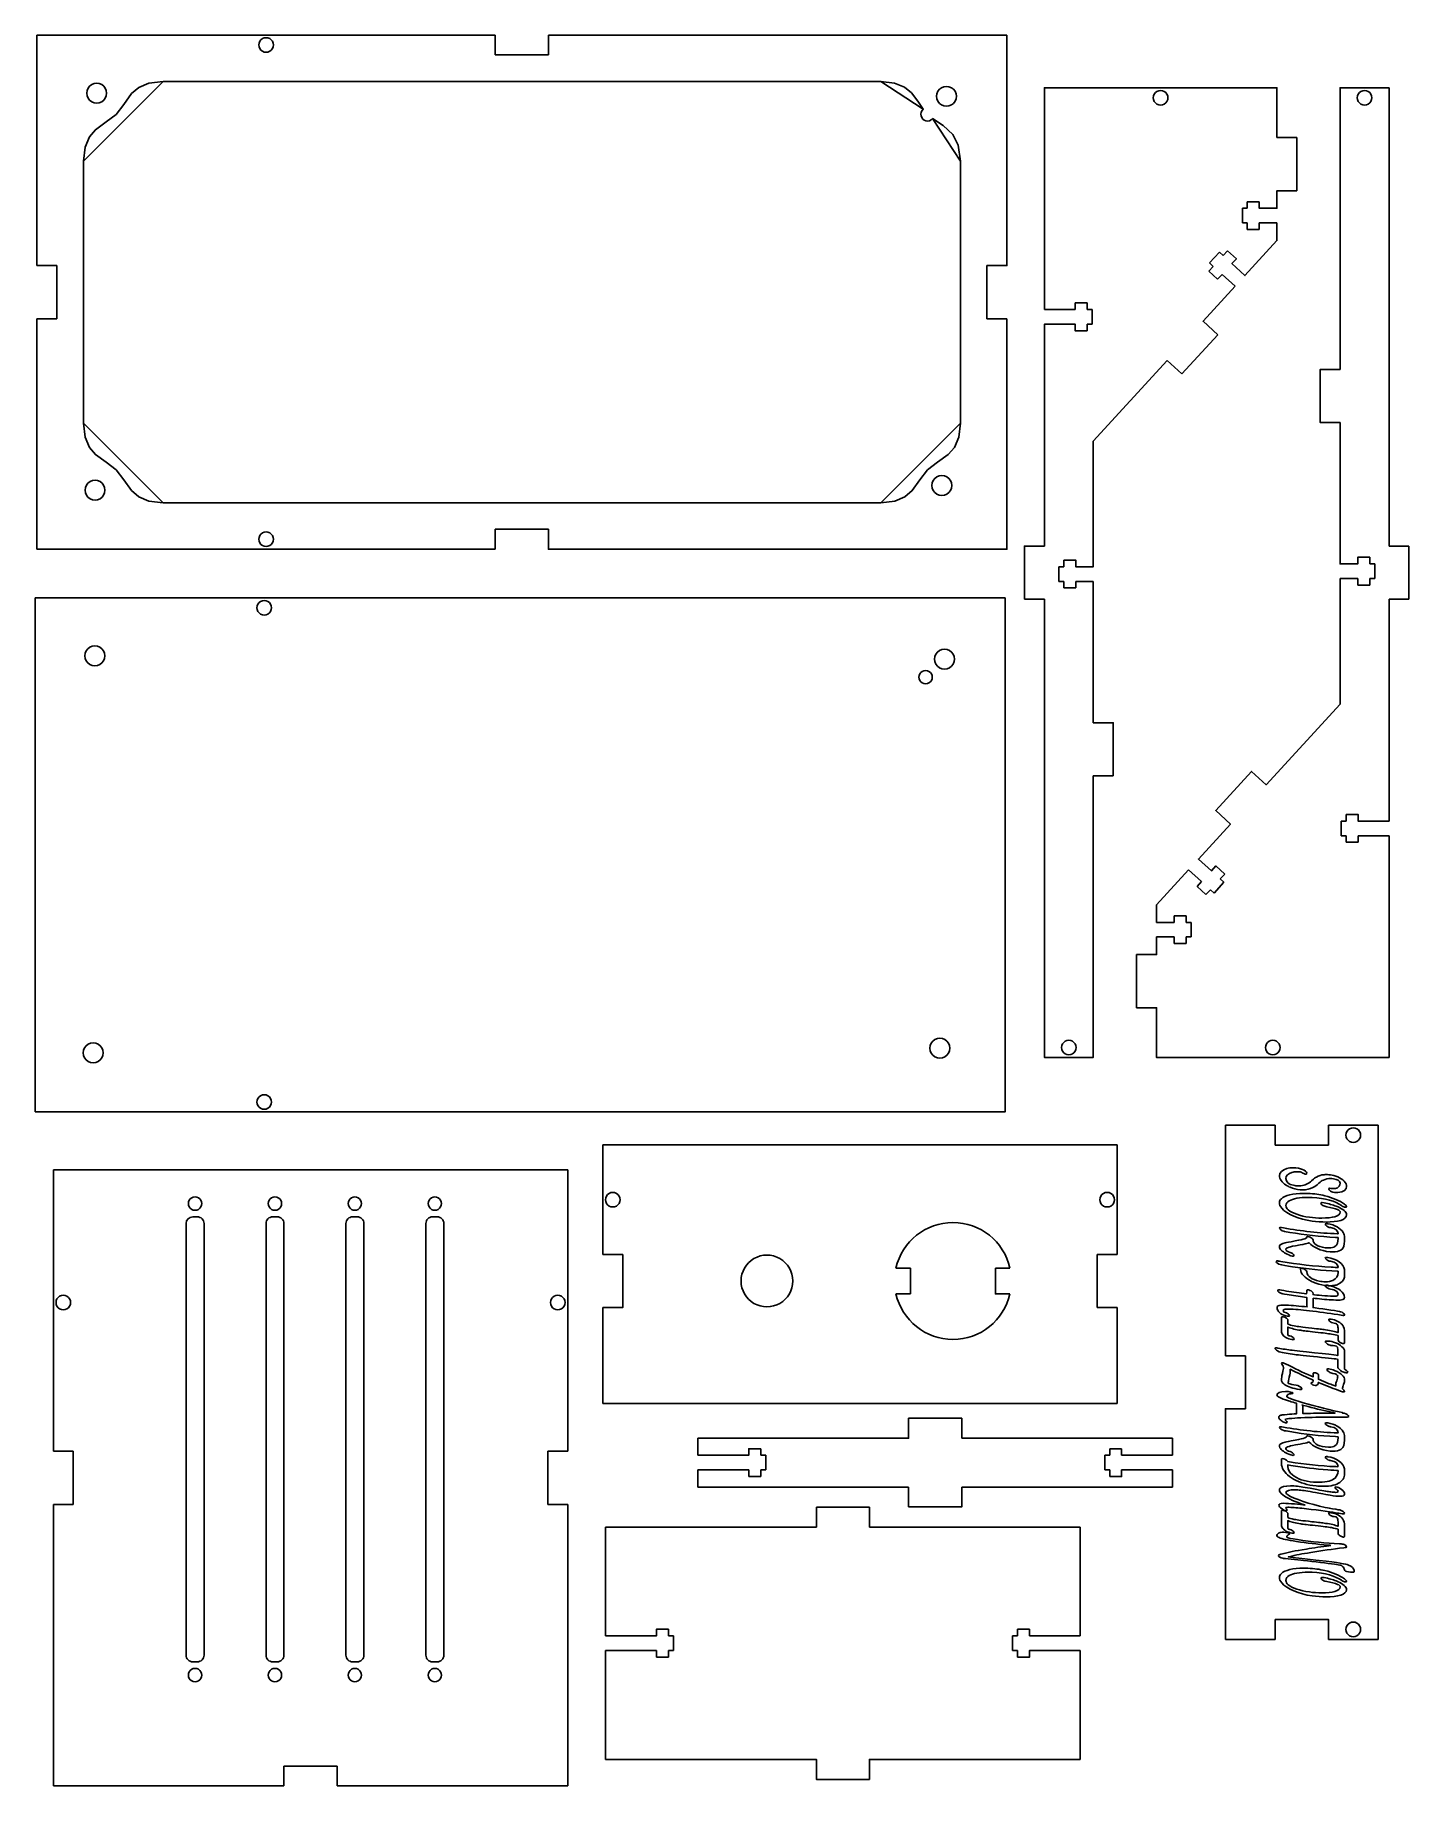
# Model space of a CAD drawing. Extents: x 10 to 217, y 109 to 372.
import ezdxf

# ---------------------------------------------------------------- set-up
doc = ezdxf.new("R2010")
doc.units = 0
doc.layers.add('Layer_1', color=7, linetype='CONTINUOUS')

msp = doc.modelspace()

# ---------------------------------------------------------------- linework, layer by layer
at = {"layer": 'Layer_1', "color": 7}
for points in [[(10.08385, 372.329593), (79.09385, 372.329593)], [(10.08385, 337.614591), (10.08385, 372.329593)], [(79.09385, 369.329594), (79.09385, 372.329593)], [(87.09385, 372.329593), (156.10385, 372.329593)], [(87.09385, 369.329594), (87.09385, 372.329593)], [(153.10385, 337.614591), (156.10385, 337.614591), (156.10385, 372.329593)], [(79.09385, 369.329594), (87.09385, 369.329594)], [(29.083851, 365.329594), (26.947026, 365.084473), (25.422674, 364.435215), (24.339976, 363.51097), (23.170356, 361.891524), (22.033597, 360.379846), (20.521919, 359.243087), (18.902476, 358.07347), (17.978231, 356.990769), (17.328972, 355.466417), (17.083852, 353.329594), (29.083851, 365.329594), (137.103851, 365.329594), (139.186643, 365.098274), (140.688167, 364.482941), (141.764396, 363.601531), (142.699, 362.381554), (143.514888, 361.148876), (137.103851, 365.329594)], [(196.749674, 356.882063), (196.749674, 364.382064), (161.749686, 364.382064), (161.749686, 330.977064)], [(210.723564, 293.678278), (208.923577, 293.678278), (208.923577, 292.678278), (206.273564, 292.678278), (206.273564, 313.978278), (203.273559, 313.978278), (203.273559, 321.978278), (206.273564, 321.978278), (206.273564, 364.378278), (213.633558, 364.378278)], [(213.633558, 295.368278), (213.633558, 364.378278)], [(196.749674, 356.882063), (199.749673, 356.882063)], [(199.749673, 356.882063), (199.749673, 348.882063)], [(17.083852, 313.89959), (17.083852, 353.329594)], [(149.103851, 313.89959), (149.103851, 353.329594)], [(194.099682, 347.232064), (194.099682, 346.232063), (196.749674, 346.232063), (196.749674, 348.882063), (199.749673, 348.882063)], [(191.54968, 346.232063), (191.54968, 344.032063)], [(191.54968, 346.232063), (192.299668, 346.232063)], [(192.299668, 347.232064), (192.299668, 346.232063)], [(192.299668, 347.232064), (194.099682, 347.232064)], [(189.323106, 339.8558), (190.651341, 338.640969), (189.976442, 337.903064), (191.931871, 336.114566), (196.749674, 341.382063), (196.749674, 344.032063)], [(191.54968, 344.032063), (192.299668, 344.032063)], [(192.299668, 344.032063), (192.299668, 343.032063)], [(192.299668, 343.032063), (194.099682, 343.032063)], [(194.099682, 344.032063), (196.749674, 344.032063)], [(194.099682, 344.032063), (194.099682, 343.032063)], [(13.083852, 337.614591), (10.08385, 337.614591)], [(13.083852, 329.614596), (13.083852, 337.614591)], [(153.10385, 337.614591), (153.10385, 329.614596)], [(188.094778, 339.624076), (186.609989, 338.000688)], [(186.609989, 338.000688), (187.163418, 337.494508)], [(188.094778, 339.624076), (188.648207, 339.117896)], [(189.323106, 339.8558), (188.648207, 339.117896)], [(187.163418, 337.494508), (186.488519, 336.756604)], [(186.488519, 336.756604), (187.816727, 335.541775)], [(188.491653, 336.279676), (187.816727, 335.541775)], [(188.491653, 336.279676), (190.447082, 334.491178)], [(187.843, 327.198959), (185.629285, 329.223678), (190.447082, 334.491178)], [(13.083852, 329.614596), (10.08385, 329.614596)], [(10.08385, 294.899596), (10.08385, 329.614596)], [(79.09385, 297.899601), (87.09385, 297.899601), (87.09385, 294.899596), (156.10385, 294.899596), (156.10385, 329.614596)], [(153.10385, 329.614596), (156.10385, 329.614596)], [(166.399686, 330.977064), (161.749686, 330.977064)], [(166.399686, 330.977064), (166.399686, 331.977062)], [(168.199672, 331.977062), (166.399686, 331.977062)], [(168.199672, 330.977064), (168.199672, 331.977062)], [(168.94966, 330.977064), (168.199672, 330.977064)], [(168.94966, 328.777064), (168.94966, 330.977064)], [(168.199672, 327.777063), (166.399686, 327.777063), (166.399686, 328.777064), (161.749686, 328.777064), (161.749686, 295.372064), (158.749682, 295.372064), (158.749682, 287.372064)], [(168.94966, 328.777064), (168.199672, 328.777064)], [(168.199672, 327.777063), (168.199672, 328.777064)], [(187.843, 327.198959), (182.443754, 321.29573)], [(164.65968, 293.262064), (166.459667, 293.262064), (166.459667, 292.262064), (169.10968, 292.262064), (169.10968, 311.162064), (180.230038, 323.320448)], [(182.443754, 321.29573), (180.230038, 323.320448)], [(29.083851, 301.899598), (137.103851, 301.899598)], [(79.09385, 297.899601), (79.09385, 294.899596)], [(213.633558, 295.368278), (216.633562, 295.368278)], [(216.633562, 287.368278), (216.633562, 295.368278)], [(10.08385, 294.899596), (79.09385, 294.899596)], [(164.65968, 293.262064), (164.65968, 292.262064)], [(210.723564, 293.678278), (210.723564, 292.678278)], [(211.473579, 292.678278), (210.723564, 292.678278)], [(211.473579, 292.678278), (211.473579, 290.478278)], [(163.909665, 292.262064), (163.909665, 290.062064)], [(163.909665, 292.262064), (164.65968, 292.262064)], [(163.909665, 290.062064), (164.65968, 290.062064)], [(164.65968, 290.062064), (164.65968, 289.062064)], [(166.459667, 290.062064), (169.10968, 290.062064)], [(166.459667, 290.062064), (166.459667, 289.062064)], [(172.109685, 260.762064), (172.109685, 268.762064), (169.10968, 268.762064), (169.10968, 290.062064)], [(188.894725, 245.983738), (187.566517, 247.198567), (186.891591, 246.460666), (184.936162, 248.249164), (189.75396, 253.516664), (187.540244, 255.541383), (192.93949, 261.444612), (195.153206, 259.419894), (206.273564, 271.578278), (206.273564, 290.478278)], [(208.923577, 290.478278), (206.273564, 290.478278)], [(208.923577, 290.478278), (208.923577, 289.478278)], [(210.723564, 290.478278), (210.723564, 289.478278)], [(211.473579, 290.478278), (210.723564, 290.478278)], [(9.80128, 287.587433), (155.82128, 287.587433)], [(9.80128, 210.157436), (9.80128, 287.587433)], [(9.80128, 210.157436), (155.82128, 210.157436), (155.82128, 287.587433)], [(164.65968, 289.062064), (166.459667, 289.062064)], [(210.723564, 289.478278), (208.923577, 289.478278)], [(161.749686, 287.372064), (158.749682, 287.372064)], [(161.749686, 287.372064), (161.749686, 218.362064), (169.10968, 218.362064), (169.10968, 260.762064)], [(216.633562, 287.368278), (213.633558, 287.368278)], [(213.633558, 253.963278), (213.633558, 287.368278)], [(172.109685, 260.762064), (169.10968, 260.762064)], [(207.183572, 253.963278), (206.433584, 253.963278)], [(206.433584, 251.763278), (206.433584, 253.963278)], [(213.633558, 253.963278), (208.983558, 253.963278), (208.983558, 254.963279), (207.183572, 254.963279)], [(207.183572, 253.963278), (207.183572, 254.963279)], [(207.183572, 251.763278), (206.433584, 251.763278)], [(207.183572, 250.76328), (207.183572, 251.763278)], [(208.983558, 250.76328), (207.183572, 250.76328)], [(208.983558, 250.76328), (208.983558, 251.763278)], [(213.633558, 251.763278), (208.983558, 251.763278)], [(213.633558, 218.358278), (213.633558, 251.763278)], [(181.283562, 239.70828), (181.283562, 238.708279), (178.63357, 238.708279), (178.63357, 241.358279), (183.451373, 246.625776)], [(185.406802, 244.837278), (183.451373, 246.625776)], [(188.894725, 245.983738), (188.219826, 245.245834)], [(188.773255, 244.739654), (188.219826, 245.245834)], [(185.406802, 244.837278), (184.731903, 244.099373)], [(186.060138, 242.884542), (184.731903, 244.099373)], [(186.735037, 243.622446), (186.060138, 242.884542)], [(187.288466, 243.116266), (186.735037, 243.622446)], [(188.773255, 244.739654), (187.288466, 243.116266)], [(183.083576, 239.70828), (181.283562, 239.70828)], [(183.083576, 239.70828), (183.083576, 238.708279)], [(183.833564, 238.708279), (183.083576, 238.708279)], [(183.833564, 238.708279), (183.833564, 236.508279)], [(213.633558, 218.358278), (178.63357, 218.358278), (178.63357, 225.858279), (175.633571, 225.858279), (175.633571, 233.858279), (178.63357, 233.858279), (178.63357, 236.508279)], [(181.283562, 236.508279), (178.63357, 236.508279)], [(181.283562, 236.508279), (181.283562, 235.508278)], [(183.083576, 235.508278), (181.283562, 235.508278)], [(183.083576, 236.508279), (183.083576, 235.508278)], [(183.833564, 236.508279), (183.083576, 236.508279)], [(189.00273, 208.170993), (196.502731, 208.170993)], [(189.00273, 208.170993), (189.00273, 173.455993)], [(196.502731, 205.171015), (196.502731, 208.170993)], [(204.502731, 208.170993), (212.002731, 208.170993)], [(204.502731, 205.171015), (204.502731, 208.170993)], [(212.002731, 208.170993), (212.002731, 130.740999)], [(172.69929, 205.18694), (95.269292, 205.18694)], [(95.269292, 188.710016), (95.269292, 205.18694)], [(172.69929, 205.18694), (172.69929, 188.710016)], [(196.502731, 205.171015), (204.502731, 205.171015)], [(12.558478, 201.460832), (89.988476, 201.460832)], [(12.558478, 159.060843), (12.558478, 201.460832)], [(89.988476, 201.460832), (89.988476, 159.060843)], [(32.538478, 128.360842), (32.538478, 193.360833)], [(33.538476, 194.360834), (34.238476, 194.360834)], [(35.238476, 128.360842), (35.238476, 193.360833)], [(44.571809, 128.360842), (44.571809, 193.360833)], [(45.57181, 194.360834), (46.27181, 194.360834)], [(47.271811, 128.360842), (47.271811, 193.360833)], [(56.605143, 128.360842), (56.605143, 193.360833)], [(57.605143, 194.360834), (58.305143, 194.360834)], [(59.305143, 128.360842), (59.305143, 193.360833)], [(68.638476, 128.360842), (68.638476, 193.360833)], [(69.638476, 194.360834), (70.338476, 194.360834)], [(71.338476, 128.360842), (71.338476, 193.360833)], [(98.269291, 188.710016), (95.269292, 188.710016)], [(98.269291, 188.710016), (98.269291, 180.710016), (95.269292, 180.710016)], [(169.69929, 188.710016), (169.69929, 180.710016)], [(169.69929, 188.710016), (172.69929, 188.710016)], [(141.58429, 186.660014), (139.403061, 186.660014)], [(141.58429, 186.660014), (141.58429, 182.760016)], [(154.38429, 186.660014), (156.565519, 186.660014)], [(154.38429, 186.660014), (154.38429, 182.760016), (156.565519, 182.760016)], [(141.58429, 182.760016), (139.403061, 182.760016)], [(95.269292, 166.257808), (95.269292, 180.710016)], [(169.69929, 180.710016), (172.69929, 180.710016)], [(172.69929, 180.710016), (172.69929, 166.257808)], [(192.002732, 173.455993), (192.002732, 165.455999), (189.00273, 165.455999), (189.00273, 130.740999)], [(192.002732, 173.455993), (189.00273, 173.455993)], [(95.269292, 166.257808), (172.69929, 166.257808)], [(149.31379, 164.034255), (141.313789, 164.034255), (141.313789, 161.03425), (109.598791, 161.03425)], [(149.31379, 164.034255), (149.31379, 161.03425)], [(109.598791, 158.454245), (109.598791, 161.03425)], [(181.02879, 161.03425), (149.31379, 161.03425)], [(181.02879, 161.03425), (181.02879, 158.454245)], [(15.558477, 159.060843), (12.558478, 159.060843)], [(15.558477, 151.060822), (15.558477, 159.060843)], [(86.988476, 159.060843), (86.988476, 151.060822)], [(86.988476, 159.060843), (89.988476, 159.060843)], [(109.598791, 158.454245), (117.24879, 158.454245), (117.24879, 159.454238), (119.04879, 159.454238)], [(119.04879, 158.454245), (119.04879, 159.454238)], [(119.04879, 158.454245), (119.798791, 158.454245)], [(119.798791, 156.254235), (119.798791, 158.454245)], [(170.82879, 158.454245), (170.82879, 156.254235)], [(171.57879, 158.454245), (170.82879, 158.454245)], [(171.57879, 159.454238), (171.57879, 158.454245)], [(173.37879, 159.454238), (171.57879, 159.454238)], [(173.37879, 159.454238), (173.37879, 158.454245)], [(181.02879, 158.454245), (173.37879, 158.454245)], [(109.598791, 156.254235), (117.24879, 156.254235)], [(109.598791, 153.674256), (109.598791, 156.254235)], [(117.24879, 155.254242), (117.24879, 156.254235)], [(119.04879, 156.254235), (119.798791, 156.254235)], [(119.04879, 155.254242), (119.04879, 156.254235)], [(171.57879, 156.254235), (170.82879, 156.254235)], [(181.02879, 156.254235), (173.37879, 156.254235), (173.37879, 155.254242), (171.57879, 155.254242)], [(171.57879, 156.254235), (171.57879, 155.254242)], [(181.02879, 156.254235), (181.02879, 153.674256)], [(141.313789, 153.674256), (109.598791, 153.674256)], [(117.24879, 155.254242), (119.04879, 155.254242)], [(141.313789, 150.674252), (141.313789, 153.674256)], [(141.313789, 150.674252), (149.31379, 150.674252), (149.31379, 153.674256)], [(181.02879, 153.674256), (149.31379, 153.674256)], [(15.558477, 151.060822), (12.558478, 151.060822)], [(12.558478, 108.660841), (12.558478, 151.060822)], [(86.988476, 151.060822), (89.988476, 151.060822)], [(89.988476, 151.060822), (89.988476, 108.660841)], [(127.41913, 150.656593), (135.419131, 150.656593)], [(127.41913, 147.656594), (127.41913, 150.656593)], [(135.419131, 150.656593), (135.419131, 147.656594)], [(95.70413, 147.656594), (127.41913, 147.656594)], [(95.70413, 131.256603), (95.70413, 147.656594)], [(135.419131, 147.656594), (167.134129, 147.656594)], [(167.134129, 147.656594), (167.134129, 131.256603)], [(95.70413, 131.256603), (103.35413, 131.256603), (103.35413, 132.256596), (105.15413, 132.256596)], [(105.15413, 131.256603), (105.15413, 132.256596)], [(157.68413, 132.256596), (157.68413, 131.256603)], [(159.48413, 132.256596), (157.68413, 132.256596)], [(159.48413, 132.256596), (159.48413, 131.256603)], [(196.502731, 133.741004), (196.502731, 130.740999)], [(196.502731, 133.741004), (204.502731, 133.741004), (204.502731, 130.740999)], [(105.15413, 131.256603), (105.90413, 131.256603)], [(105.90413, 129.056593), (105.90413, 131.256603)], [(156.934129, 131.256603), (156.934129, 129.056593)], [(157.68413, 131.256603), (156.934129, 131.256603)], [(167.134129, 131.256603), (159.48413, 131.256603)], [(196.502731, 130.740999), (189.00273, 130.740999)], [(212.002731, 130.740999), (204.502731, 130.740999)], [(33.538476, 127.360823), (34.238476, 127.360823)], [(45.57181, 127.360823), (46.27181, 127.360823)], [(57.605143, 127.360823), (58.305143, 127.360823)], [(69.638476, 127.360823), (70.338476, 127.360823)], [(95.70413, 129.056593), (103.35413, 129.056593)], [(95.70413, 112.656606), (95.70413, 129.056593)], [(103.35413, 128.0566), (103.35413, 129.056593)], [(103.35413, 128.0566), (105.15413, 128.0566)], [(105.15413, 129.056593), (105.90413, 129.056593)], [(105.15413, 128.0566), (105.15413, 129.056593)], [(157.68413, 129.056593), (156.934129, 129.056593)], [(167.134129, 129.056593), (159.48413, 129.056593), (159.48413, 128.0566), (157.68413, 128.0566)], [(157.68413, 129.056593), (157.68413, 128.0566)], [(167.134129, 129.056593), (167.134129, 112.656606)], [(55.273476, 111.660845), (47.273475, 111.660845)], [(47.273475, 111.660845), (47.273475, 108.660841)], [(55.273476, 111.660845), (55.273476, 108.660841)], [(95.70413, 112.656606), (127.41913, 112.656606), (127.41913, 109.656602), (135.419131, 109.656602), (135.419131, 112.656606), (167.134129, 112.656606)], [(47.273475, 108.660841), (12.558478, 108.660841)], [(89.988476, 108.660841), (55.273476, 108.660841)]]:
    msp.add_lwpolyline(points, dxfattribs=at)
for points in [[(45.68885, 370.829593)], [(20.58385, 363.579592)], [(148.50385, 363.099593)], [(179.249678, 361.782062)], [(209.953574, 361.778278)], [(144.923132, 359.740631), (146.497914, 358.69237), (147.966828, 357.339), (148.787417, 355.718655), (149.103851, 353.329594)], [(29.083851, 301.899598), (26.947026, 302.144708), (25.422674, 302.793969), (24.339976, 303.718212), (23.170356, 305.337673), (22.033597, 306.849344), (20.521919, 307.9861), (18.902476, 309.155717), (17.978231, 310.238418), (17.328972, 311.762762), (17.083852, 313.89959)], [(137.103851, 301.899598), (139.240674, 302.144708), (140.765025, 302.793969), (141.847727, 303.718212), (143.017344, 305.337673), (144.154102, 306.849344), (145.665781, 307.9861), (147.285226, 309.155717), (148.209472, 310.238418), (148.85873, 311.762762), (149.103851, 313.89959)], [(20.333851, 303.799598)], [(147.803849, 304.499606)], [(45.68885, 296.399599)], [(45.40628, 286.087433)], [(20.30128, 278.837432)], [(148.22128, 278.357433)], [(144.871533, 275.637686)], [(20.051281, 219.057438)], [(147.521279, 219.757446)], [(165.42967, 218.762064)], [(196.133566, 218.75828)], [(45.40628, 211.657439)], [(209.352731, 206.670991)], [(34.888478, 196.360832)], [(46.921809, 196.360832)], [(58.955143, 196.360832)], [(70.988476, 196.360832)], [(97.869292, 196.948477)], [(172.29929, 196.948477)], [(123.884291, 184.710016)], [(15.158477, 181.460838)], [(89.588476, 181.460838)], [(209.352731, 132.241001)], [(34.888478, 125.360838)], [(46.921809, 125.360838)], [(58.955143, 125.360838)], [(70.988476, 125.360838)]]:
    msp.add_lwpolyline(points, close=True, dxfattribs=at)
at = {"layer": 'Layer_1', "color": 1}
for points in [[(200.246306, 201.128619), (200.39924, 201.110656), (200.441013, 201.08068)], [(205.557089, 191.267336), (205.960269, 191.243367)], [(205.960282, 191.84905), (205.974207, 191.819074), (205.862942, 191.819074)], [(206.91951, 190.715633), (206.91951, 191.219392)], [(205.821247, 186.171863), (205.97418, 186.15985), (205.97418, 185.985931)], [(200.899694, 182.2838), (201.233357, 182.241811), (201.233357, 181.582131), (201.247282, 180.916451)], [(202.429013, 182.625665), (202.206575, 182.649634), (202.192651, 182.793565)], [(197.757747, 181.078384), (197.618725, 181.078384)], [(201.344622, 180.796506), (200.913645, 180.838495)], [(202.526327, 180.646586), (202.192664, 180.688575), (202.192664, 181.40823)], [(198.411345, 178.207517), (198.383496, 178.885194)], [(198.397263, 177.158067), (198.397263, 177.757778), (198.522452, 177.709782)], [(198.39742, 177.158039), (198.397263, 177.158067)], [(205.974325, 177.307977), (205.974325, 176.924163), (205.918758, 176.942126)], [(205.904558, 174.058049), (205.904558, 173.464334), (205.668222, 173.542301)], [(205.974246, 176.474373), (205.974246, 176.096554)], [(206.933592, 175.34694), (206.933592, 176.252509)], [(197.437733, 172.295377), (197.437982, 172.295337)], [(198.758656, 171.191868), (198.772581, 171.401764), (198.828148, 171.371788)], [(206.933303, 171.419342), (206.933461, 171.419291)], [(206.933461, 171.419291), (206.933461, 172.828613)], [(198.466701, 169.278782), (198.466701, 169.404722)], [(202.22025, 170.82608), (202.206326, 170.544219), (202.206326, 170.256357), (201.872663, 170.400288)], [(201.886719, 169.926477), (202.206484, 169.782546), (202.192559, 169.680599)], [(204.639253, 169.236827), (202.998749, 169.902507), (202.998749, 170.628158), (202.943182, 170.676153)], [(205.598534, 169.026926), (205.598534, 168.876999), (205.376096, 168.960961)], [(198.035843, 168.075808), (198.03579, 168.075706)], [(199.453857, 166.360525), (199.718003, 166.282564), (199.704078, 165.496939), (199.704078, 164.71132), (199.662436, 164.71132)], [(206.627332, 168.463198), (206.641256, 168.589137)], [(198.063639, 163.733819), (197.980224, 163.799789)], [(200.552252, 166.030668), (200.552252, 166.036675), (200.607818, 166.024662), (201.469772, 165.784773)], [(200.899734, 164.753298), (200.663385, 164.741285), (200.663385, 165.898733), (200.607818, 165.958703)], [(205.223478, 164.879209), (205.515433, 164.813239), (204.667378, 164.813239)], [(205.376412, 164.207596), (207.336681, 164.207596)], [(206.599903, 164.85533), (206.599903, 164.903326), (206.127219, 165.005279)], [(205.557089, 161.27001), (205.960269, 161.24604)], [(205.960282, 161.851723), (205.974207, 161.821747), (205.862942, 161.821747)], [(206.91951, 160.718318), (206.91951, 161.222076)], [(198.661408, 157.469915), (198.383351, 157.517911), (198.327785, 157.583881)], [(198.397263, 156.792204), (198.397263, 157.014096), (198.869947, 156.930134)], [(203.096339, 154.393362), (202.887799, 154.393362)], [(198.091396, 150.498268), (198.021905, 150.558237)], [(198.411345, 149.065259), (198.383496, 149.742936)], [(198.397263, 148.015798), (198.397263, 148.615509), (198.522452, 148.567513)], [(198.39742, 148.015787), (198.397263, 148.015798)], [(205.974325, 148.165719), (205.974325, 147.781905), (205.918758, 147.799868)], [(205.974246, 147.332109), (205.974246, 146.954291)], [(206.933592, 146.204677), (206.933592, 147.11024)], [(199.55104, 143.03862), (198.452738, 143.158559), (198.577795, 143.188535)], [(207.239143, 144.669845), (207.239314, 144.669868)]]:
    msp.add_lwpolyline(points, dxfattribs=at)
for points in [[(207.225442, 198.939707)], [(204.041668, 193.240398)], [(207.239262, 194.648994)], [(204.041721, 188.15683)], [(204.041734, 183.987025)], [(200.899773, 164.75327)], [(204.041668, 163.243077)], [(204.041681, 158.159537)], [(203.096378, 154.393351)], [(205.501509, 153.604796)], [(207.239262, 138.21512)]]:
    msp.add_lwpolyline(points, close=True, dxfattribs=at)
at = {"layer": 'Layer_1', "color": 7}
for points in [[(44.03885, 371.782221), (43.698509, 371.585725), (43.48885, 371.222586), (43.48885, 370.829593)], [(45.13885, 371.782221), (44.798509, 371.978717), (44.379191, 371.978717), (44.03885, 371.782221)], [(45.68885, 370.829593), (45.68885, 371.222586), (45.479191, 371.585725), (45.13885, 371.782221)], [(43.48885, 370.829593), (43.48885, 370.436601), (43.698509, 370.073462), (44.03885, 369.876966)], [(44.03885, 369.876966), (44.379191, 369.680469), (44.798509, 369.680469), (45.13885, 369.876966)], [(45.13885, 369.876966), (45.479191, 370.073462), (45.68885, 370.436601), (45.68885, 370.829593)], [(18.333535, 364.87954), (17.869274, 364.611348), (17.583461, 364.11575), (17.583851, 363.579592)], [(19.834165, 364.87954), (19.369904, 365.147731), (18.797797, 365.147731), (18.333535, 364.87954)], [(20.58385, 363.579592), (20.58424, 364.11575), (20.298427, 364.611348), (19.834165, 364.87954)], [(146.253535, 364.39954), (145.789273, 364.131349), (145.50346, 363.635751), (145.50385, 363.099593)], [(147.754165, 364.39954), (147.289903, 364.667732), (146.717797, 364.667732), (146.253535, 364.39954)], [(148.50385, 363.099593), (148.50424, 363.635751), (148.218427, 364.131349), (147.754165, 364.39954)], [(179.249678, 363.982062), (178.856557, 363.982254), (178.493216, 363.772638), (178.2966, 363.432217)], [(180.202755, 363.432217), (180.006139, 363.772638), (179.642798, 363.982254), (179.249678, 363.982062)], [(209.000496, 363.428434), (209.197112, 363.768854), (209.560453, 363.978471), (209.953574, 363.978278)], [(209.953574, 363.978278), (210.346694, 363.978471), (210.710035, 363.768854), (210.906651, 363.428434)], [(17.583851, 363.579592), (17.583461, 363.043434), (17.869274, 362.547837), (18.333535, 362.279645)], [(18.333535, 362.279645), (18.797797, 362.011453), (19.369904, 362.011453), (19.834165, 362.279645)], [(19.834165, 362.279645), (20.298427, 362.547837), (20.58424, 363.043434), (20.58385, 363.579592)], [(145.50385, 363.099593), (145.50346, 362.563435), (145.789273, 362.067837), (146.253535, 361.799646)], [(146.253535, 361.799646), (146.717797, 361.531454), (147.289903, 361.531454), (147.754165, 361.799646)], [(147.754165, 361.799646), (148.218427, 362.067837), (148.50424, 362.563435), (148.50385, 363.099593)], [(178.2966, 363.432217), (178.099984, 363.091797), (178.099984, 362.672326), (178.2966, 362.331906)], [(178.2966, 362.331906), (178.493216, 361.991486), (178.856557, 361.781869), (179.249678, 361.782062)], [(179.249678, 361.782062), (179.642798, 361.781869), (180.006139, 361.991486), (180.202755, 362.331906)], [(180.202755, 362.331906), (180.399371, 362.672326), (180.399371, 363.091797), (180.202755, 363.432217)], [(209.000496, 362.328122), (208.80388, 362.668543), (208.80388, 363.088014), (209.000496, 363.428434)], [(209.953574, 361.778278), (209.560453, 361.778085), (209.197112, 361.987702), (209.000496, 362.328122)], [(210.906651, 362.328122), (210.710035, 361.987702), (210.346694, 361.778085), (209.953574, 361.778278)], [(210.906651, 363.428434), (211.103267, 363.088014), (211.103267, 362.668543), (210.906651, 362.328122)], [(143.514888, 361.148876), (143.223238, 360.906451), (143.093822, 360.519906), (143.180711, 360.150745)], [(143.180711, 360.150745), (143.267601, 359.781585), (143.555842, 359.493344), (143.925002, 359.406455)], [(143.925002, 359.406455), (144.294163, 359.319565), (144.680708, 359.448981), (144.923132, 359.740631)], [(147.054165, 305.799553), (146.589903, 306.067745), (146.017797, 306.067745), (145.553535, 305.799553)], [(18.083536, 305.099545), (17.619274, 304.831353), (17.333461, 304.335756), (17.333851, 303.799598)], [(17.333851, 303.799598), (17.333461, 303.263439), (17.619274, 302.767842), (18.083536, 302.49965)], [(19.584166, 305.099545), (19.119904, 305.367737), (18.547798, 305.367737), (18.083536, 305.099545)], [(20.333851, 303.799598), (20.334241, 304.335756), (20.048428, 304.831353), (19.584166, 305.099545)], [(19.584166, 302.49965), (20.048428, 302.767842), (20.334241, 303.263439), (20.333851, 303.799598)], [(145.553535, 305.799553), (145.089273, 305.531361), (144.80346, 305.035764), (144.80385, 304.499606)], [(144.80385, 304.499606), (144.80346, 303.963448), (145.089273, 303.46785), (145.553535, 303.199658)], [(147.803849, 304.499606), (147.80424, 305.035764), (147.518427, 305.531361), (147.054165, 305.799553)], [(147.054165, 303.199658), (147.518427, 303.46785), (147.80424, 303.963448), (147.803849, 304.499606)], [(18.083536, 302.49965), (18.547798, 302.231458), (19.119904, 302.231458), (19.584166, 302.49965)], [(145.553535, 303.199658), (146.017797, 302.931467), (146.589903, 302.931467), (147.054165, 303.199658)], [(44.03885, 297.352227), (43.698509, 297.155731), (43.48885, 296.792591), (43.48885, 296.399599)], [(43.48885, 296.399599), (43.48885, 296.006607), (43.698509, 295.643467), (44.03885, 295.446971)], [(45.13885, 297.352227), (44.798509, 297.548723), (44.379191, 297.548723), (44.03885, 297.352227)], [(44.03885, 295.446971), (44.379191, 295.250475), (44.798509, 295.250475), (45.13885, 295.446971)], [(45.68885, 296.399599), (45.68885, 296.792591), (45.479191, 297.155731), (45.13885, 297.352227)], [(45.13885, 295.446971), (45.479191, 295.643467), (45.68885, 296.006607), (45.68885, 296.399599)], [(43.75628, 287.040061), (43.415939, 286.843565), (43.20628, 286.480426), (43.20628, 286.087433)], [(43.20628, 286.087433), (43.20628, 285.694441), (43.415939, 285.331302), (43.75628, 285.134806)], [(44.85628, 287.040061), (44.515939, 287.236557), (44.096621, 287.236557), (43.75628, 287.040061)], [(43.75628, 285.134806), (44.096621, 284.938309), (44.515939, 284.938309), (44.85628, 285.134806)], [(45.40628, 286.087433), (45.40628, 286.480426), (45.196621, 286.843565), (44.85628, 287.040061)], [(44.85628, 285.134806), (45.196621, 285.331302), (45.40628, 285.694441), (45.40628, 286.087433)], [(18.050965, 280.13738), (17.586704, 279.869188), (17.300891, 279.37359), (17.301281, 278.837432)], [(19.551595, 280.13738), (19.087334, 280.405571), (18.515227, 280.405571), (18.050965, 280.13738)], [(20.30128, 278.837432), (20.30167, 279.37359), (20.015857, 279.869188), (19.551595, 280.13738)], [(145.970965, 279.65738), (145.506703, 279.389189), (145.22089, 278.893591), (145.22128, 278.357433)], [(147.471595, 279.65738), (147.007333, 279.925572), (146.435227, 279.925572), (145.970965, 279.65738)], [(148.22128, 278.357433), (148.22167, 278.893591), (147.935857, 279.389189), (147.471595, 279.65738)], [(17.301281, 278.837432), (17.300891, 278.301274), (17.586704, 277.805677), (18.050965, 277.537485)], [(18.050965, 277.537485), (18.515227, 277.269293), (19.087334, 277.269293), (19.551595, 277.537485)], [(19.551595, 277.537485), (20.015857, 277.805677), (20.30167, 278.301274), (20.30128, 278.837432)], [(145.22128, 278.357433), (145.22089, 277.821275), (145.506703, 277.325677), (145.970965, 277.057486)], [(145.970965, 277.057486), (146.435227, 276.789294), (147.007333, 276.789294), (147.471595, 277.057486)], [(147.471595, 277.057486), (147.935857, 277.325677), (148.22167, 277.821275), (148.22128, 278.357433)], [(143.371532, 276.503712), (143.062131, 276.325079), (142.871532, 275.994952), (142.871532, 275.637686)], [(142.871532, 275.637686), (142.871532, 275.28042), (143.062131, 274.950293), (143.371532, 274.77166)], [(144.371533, 276.503712), (144.062131, 276.682345), (143.680933, 276.682345), (143.371532, 276.503712)], [(143.371532, 274.77166), (143.680933, 274.593027), (144.062131, 274.593027), (144.371533, 274.77166)], [(144.871533, 275.637686), (144.871533, 275.994952), (144.680934, 276.325079), (144.371533, 276.503712)], [(144.371533, 274.77166), (144.680934, 274.950293), (144.871533, 275.28042), (144.871533, 275.637686)], [(17.800966, 220.357385), (17.336704, 220.089193), (17.050891, 219.593596), (17.051281, 219.057438)], [(17.051281, 219.057438), (17.050891, 218.521279), (17.336704, 218.025682), (17.800966, 217.75749)], [(19.301596, 220.357385), (18.837334, 220.625577), (18.265228, 220.625577), (17.800966, 220.357385)], [(20.051281, 219.057438), (20.051671, 219.593596), (19.765858, 220.089193), (19.301596, 220.357385)], [(19.301596, 217.75749), (19.765858, 218.025682), (20.051671, 218.521279), (20.051281, 219.057438)], [(145.270965, 221.057393), (144.806703, 220.789201), (144.52089, 220.293604), (144.52128, 219.757446)], [(144.52128, 219.757446), (144.52089, 219.221288), (144.806703, 218.72569), (145.270965, 218.457498)], [(146.771595, 221.057393), (146.307333, 221.325585), (145.735227, 221.325585), (145.270965, 221.057393)], [(147.521279, 219.757446), (147.52167, 220.293604), (147.235857, 220.789201), (146.771595, 221.057393)], [(146.771595, 218.457498), (147.235857, 218.72569), (147.52167, 219.221288), (147.521279, 219.757446)], [(164.476593, 220.41222), (164.279977, 220.071799), (164.279977, 219.652329), (164.476593, 219.311908)], [(165.42967, 220.962064), (165.03655, 220.962257), (164.673209, 220.75264), (164.476593, 220.41222)], [(164.476593, 219.311908), (164.673209, 218.971488), (165.03655, 218.761871), (165.42967, 218.762064)], [(166.382748, 220.41222), (166.186132, 220.75264), (165.822791, 220.962257), (165.42967, 220.962064)], [(165.42967, 218.762064), (165.822791, 218.761871), (166.186132, 218.971488), (166.382748, 219.311908)], [(166.382748, 219.311908), (166.579364, 219.652329), (166.579364, 220.071799), (166.382748, 220.41222)], [(195.180489, 219.308125), (194.983873, 219.648545), (194.983873, 220.068016), (195.180489, 220.408436)], [(195.180489, 220.408436), (195.377105, 220.748856), (195.740446, 220.958473), (196.133566, 220.95828)], [(196.133566, 218.75828), (195.740446, 218.758088), (195.377105, 218.967704), (195.180489, 219.308125)], [(196.133566, 220.95828), (196.526687, 220.958473), (196.890028, 220.748856), (197.086644, 220.408436)], [(197.086644, 219.308125), (196.890028, 218.967704), (196.526687, 218.758088), (196.133566, 218.75828)], [(197.086644, 220.408436), (197.28326, 220.068016), (197.28326, 219.648545), (197.086644, 219.308125)], [(17.800966, 217.75749), (18.265228, 217.489298), (18.837334, 217.489298), (19.301596, 217.75749)], [(145.270965, 218.457498), (145.735227, 218.189307), (146.307333, 218.189307), (146.771595, 218.457498)], [(43.75628, 212.610067), (43.415939, 212.413571), (43.20628, 212.050431), (43.20628, 211.657439)], [(43.20628, 211.657439), (43.20628, 211.264447), (43.415939, 210.901307), (43.75628, 210.704811)], [(44.85628, 212.610067), (44.515939, 212.806563), (44.096621, 212.806563), (43.75628, 212.610067)], [(45.40628, 211.657439), (45.40628, 212.050431), (45.196621, 212.413571), (44.85628, 212.610067)], [(44.85628, 210.704811), (45.196621, 210.901307), (45.40628, 211.264447), (45.40628, 211.657439)], [(43.75628, 210.704811), (44.096621, 210.508315), (44.515939, 210.508315), (44.85628, 210.704811)], [(207.702731, 207.623619), (207.36239, 207.427123), (207.152731, 207.063983), (207.152731, 206.670991)], [(207.152731, 206.670991), (207.152731, 206.277999), (207.36239, 205.914859), (207.702731, 205.718363)], [(208.802731, 207.623619), (208.46239, 207.820115), (208.043072, 207.820115), (207.702731, 207.623619)], [(207.702731, 205.718363), (208.043072, 205.521867), (208.46239, 205.521867), (208.802731, 205.718363)], [(209.352731, 206.670991), (209.352731, 207.063983), (209.143072, 207.427123), (208.802731, 207.623619)], [(208.802731, 205.718363), (209.143072, 205.914859), (209.352731, 206.277999), (209.352731, 206.670991)], [(96.219292, 197.901105), (95.87895, 197.704609), (95.669292, 197.341469), (95.669292, 196.948477)], [(97.319292, 197.901105), (96.97895, 198.097601), (96.559633, 198.097601), (96.219292, 197.901105)], [(97.869292, 196.948477), (97.869292, 197.341469), (97.659633, 197.704609), (97.319292, 197.901105)], [(170.64929, 197.901105), (170.308949, 197.704609), (170.09929, 197.341469), (170.09929, 196.948477)], [(171.74929, 197.901105), (171.408949, 198.097601), (170.989631, 198.097601), (170.64929, 197.901105)], [(172.29929, 196.948477), (172.29929, 197.341469), (172.089631, 197.704609), (171.74929, 197.901105)], [(33.388477, 197.226858), (33.079075, 197.048225), (32.888476, 196.718098), (32.888476, 196.360832)], [(32.888476, 196.360832), (32.888476, 196.003567), (33.079075, 195.673439), (33.388477, 195.494806)], [(34.388477, 197.226858), (34.079076, 197.405491), (33.697878, 197.405491), (33.388477, 197.226858)], [(33.388477, 195.494806), (33.697878, 195.316174), (34.079076, 195.316174), (34.388477, 195.494806)], [(34.888478, 196.360832), (34.888478, 196.718098), (34.697879, 197.048225), (34.388477, 197.226858)], [(34.388477, 195.494806), (34.697879, 195.673439), (34.888478, 196.003567), (34.888478, 196.360832)], [(45.421446, 197.227908), (45.111861, 197.048995), (44.92136, 196.718398), (44.921811, 196.360832)], [(44.921811, 196.360832), (44.92136, 196.003267), (45.111861, 195.67267), (45.421446, 195.493757)], [(46.422174, 197.227908), (46.112588, 197.406821), (45.731032, 197.406821), (45.421446, 197.227908)], [(45.421446, 195.493757), (45.731032, 195.314844), (46.112588, 195.314844), (46.422174, 195.493757)], [(46.921809, 196.360832), (46.92226, 196.718398), (46.73176, 197.048995), (46.422174, 197.227908)], [(46.422174, 195.493757), (46.73176, 195.67267), (46.92226, 196.003267), (46.921809, 196.360832)], [(57.454994, 197.227287), (57.145518, 197.048539), (56.954959, 196.718221), (56.955143, 196.360832)], [(56.955143, 196.360832), (56.954959, 196.003444), (57.145518, 195.673125), (57.454994, 195.494378)], [(58.455291, 197.227287), (58.145815, 197.406034), (57.764471, 197.406034), (57.454994, 197.227287)], [(57.454994, 195.494378), (57.764471, 195.315631), (58.145815, 195.315631), (58.455291, 195.494378)], [(58.955143, 196.360832), (58.955327, 196.718221), (58.764768, 197.048539), (58.455291, 197.227287)], [(58.455291, 195.494378), (58.764768, 195.673125), (58.955327, 196.003444), (58.955143, 196.360832)], [(69.488328, 197.227287), (69.178851, 197.048539), (68.988292, 196.718221), (68.988476, 196.360832)], [(68.988476, 196.360832), (68.988292, 196.003444), (69.178851, 195.673125), (69.488328, 195.494378)], [(70.488625, 197.227287), (70.179148, 197.406034), (69.797804, 197.406034), (69.488328, 197.227287)], [(69.488328, 195.494378), (69.797804, 195.315631), (70.179148, 195.315631), (70.488625, 195.494378)], [(70.988476, 196.360832), (70.98866, 196.718221), (70.798101, 197.048539), (70.488625, 197.227287)], [(70.488625, 195.494378), (70.798101, 195.673125), (70.98866, 196.003444), (70.988476, 196.360832)], [(95.669292, 196.948477), (95.669292, 196.555485), (95.87895, 196.192345), (96.219292, 195.995849)], [(96.219292, 195.995849), (96.559633, 195.799353), (96.97895, 195.799353), (97.319292, 195.995849)], [(97.319292, 195.995849), (97.659633, 196.192345), (97.869292, 196.555485), (97.869292, 196.948477)], [(170.09929, 196.948477), (170.09929, 196.555485), (170.308949, 196.192345), (170.64929, 195.995849)], [(170.64929, 195.995849), (170.989631, 195.799353), (171.408949, 195.799353), (171.74929, 195.995849)], [(171.74929, 195.995849), (172.089631, 196.192345), (172.29929, 196.555485), (172.29929, 196.948477)], [(33.538476, 194.360834), (32.986191, 194.360833), (32.538477, 193.913117), (32.538478, 193.360833)], [(34.945583, 194.067941), (34.758047, 194.255477), (34.503692, 194.360834), (34.238476, 194.360834)], [(35.238476, 193.360833), (35.238476, 193.62605), (35.13312, 193.880404), (34.945583, 194.067941)], [(44.864703, 194.067941), (44.677166, 193.880404), (44.571809, 193.62605), (44.571809, 193.360833)], [(45.57181, 194.360834), (45.306593, 194.360834), (45.052239, 194.255477), (44.864703, 194.067941)], [(46.978918, 194.067941), (46.791381, 194.255477), (46.537027, 194.360834), (46.27181, 194.360834)], [(47.271811, 193.360833), (47.271811, 193.62605), (47.166454, 193.880404), (46.978918, 194.067941)], [(56.898036, 194.06794), (56.7105, 193.880404), (56.605143, 193.62605), (56.605143, 193.360833)], [(57.605143, 194.360834), (57.339926, 194.360834), (57.085572, 194.255477), (56.898036, 194.06794)], [(59.01225, 194.06794), (58.824713, 194.255477), (58.570359, 194.360834), (58.305143, 194.360834)], [(59.305143, 193.360833), (59.305143, 193.62605), (59.199786, 193.880404), (59.01225, 194.06794)], [(68.931369, 194.06794), (68.743833, 193.880404), (68.638476, 193.62605), (68.638476, 193.360833)], [(69.638476, 194.360834), (69.37326, 194.360834), (69.118906, 194.255477), (68.931369, 194.06794)], [(71.045583, 194.06794), (70.858047, 194.255477), (70.603693, 194.360834), (70.338476, 194.360834)], [(71.338476, 193.360833), (71.338476, 193.62605), (71.233119, 193.880404), (71.045583, 194.06794)], [(147.98429, 193.510013), (143.875479, 193.510013), (140.313536, 190.666679), (139.403061, 186.660014)], [(156.565519, 186.660014), (155.655044, 190.666679), (152.093102, 193.510013), (147.98429, 193.510013)], [(118.03429, 188.087516), (116.827626, 187.390848), (116.08429, 186.103352), (116.08429, 184.710016)], [(121.934291, 188.087516), (120.727627, 188.784184), (119.240955, 188.784184), (118.03429, 188.087516)], [(123.884291, 184.710016), (123.884291, 186.103352), (123.140955, 187.390848), (121.934291, 188.087516)], [(116.08429, 184.710016), (116.08429, 183.31668), (116.827626, 182.029185), (118.03429, 181.332517)], [(121.934291, 181.332517), (123.140955, 182.029185), (123.884291, 183.31668), (123.884291, 184.710016)], [(13.508478, 182.413466), (13.168136, 182.21697), (12.958478, 181.85383), (12.958478, 181.460838)], [(14.608478, 182.413466), (14.268136, 182.609962), (13.848819, 182.609962), (13.508478, 182.413466)], [(15.158477, 181.460838), (15.158477, 181.85383), (14.948819, 182.21697), (14.608478, 182.413466)], [(87.938476, 182.413466), (87.598135, 182.21697), (87.388476, 181.85383), (87.388476, 181.460838)], [(89.038476, 182.413466), (88.698135, 182.609962), (88.278817, 182.609962), (87.938476, 182.413466)], [(89.588476, 181.460838), (89.588476, 181.85383), (89.378817, 182.21697), (89.038476, 182.413466)], [(139.403061, 182.760016), (140.313536, 178.753351), (143.875479, 175.910016), (147.98429, 175.910016)], [(147.98429, 175.910016), (152.093102, 175.910016), (155.655044, 178.753351), (156.565519, 182.760016)], [(12.958478, 181.460838), (12.958478, 181.067846), (13.168136, 180.704706), (13.508478, 180.50821)], [(13.508478, 180.50821), (13.848819, 180.311714), (14.268136, 180.311714), (14.608478, 180.50821)], [(14.608478, 180.50821), (14.948819, 180.704706), (15.158477, 181.067846), (15.158477, 181.460838)], [(87.388476, 181.460838), (87.388476, 181.067846), (87.598135, 180.704706), (87.938476, 180.50821)], [(87.938476, 180.50821), (88.278817, 180.311714), (88.698135, 180.311714), (89.038476, 180.50821)], [(89.038476, 180.50821), (89.378817, 180.704706), (89.588476, 181.067846), (89.588476, 181.460838)], [(118.03429, 181.332517), (119.240955, 180.635849), (120.727627, 180.635849), (121.934291, 181.332517)], [(207.702731, 133.193629), (207.36239, 132.997133), (207.152731, 132.633994), (207.152731, 132.241001)], [(207.152731, 132.241001), (207.152731, 131.848009), (207.36239, 131.484869), (207.702731, 131.288373)], [(208.802731, 133.193629), (208.46239, 133.390125), (208.043072, 133.390125), (207.702731, 133.193629)], [(209.352731, 132.241001), (209.352731, 132.633994), (209.143072, 132.997133), (208.802731, 133.193629)], [(208.802731, 131.288373), (209.143072, 131.484869), (209.352731, 131.848009), (209.352731, 132.241001)], [(207.702731, 131.288373), (208.043072, 131.091877), (208.46239, 131.091877), (208.802731, 131.288373)], [(32.538478, 128.360842), (32.538472, 128.095623), (32.643827, 127.841264), (32.831363, 127.653724)], [(32.831363, 127.653724), (33.0189, 127.466183), (33.273256, 127.360824), (33.538476, 127.360823)], [(34.238476, 127.360823), (34.503696, 127.360823), (34.758053, 127.466182), (34.94559, 127.653723)], [(34.94559, 127.653723), (35.133127, 127.841263), (35.238481, 128.095622), (35.238476, 128.360842)], [(44.571809, 128.360842), (44.571804, 128.095622), (44.677159, 127.841263), (44.864696, 127.653723)], [(44.864696, 127.653723), (45.052233, 127.466182), (45.30659, 127.360823), (45.57181, 127.360823)], [(46.27181, 127.360823), (46.53703, 127.360823), (46.791387, 127.466182), (46.978924, 127.653723)], [(46.978924, 127.653723), (47.166461, 127.841263), (47.271816, 128.095622), (47.271811, 128.360842)], [(56.605143, 128.360842), (56.605138, 128.095622), (56.710492, 127.841264), (56.898029, 127.653723)], [(56.898029, 127.653723), (57.085566, 127.466183), (57.339923, 127.360823), (57.605143, 127.360823)], [(58.305143, 127.360823), (58.570363, 127.360823), (58.824719, 127.466183), (59.012256, 127.653723)], [(59.012256, 127.653723), (59.199793, 127.841264), (59.305148, 128.095623), (59.305143, 128.360842)], [(68.638476, 128.360842), (68.638471, 128.095622), (68.743826, 127.841264), (68.931363, 127.653723)], [(68.931363, 127.653723), (69.1189, 127.466183), (69.373256, 127.360823), (69.638476, 127.360823)], [(70.338476, 127.360823), (70.603696, 127.360823), (70.858053, 127.466183), (71.04559, 127.653723)], [(71.04559, 127.653723), (71.233126, 127.841264), (71.338481, 128.095623), (71.338476, 128.360842)], [(33.388477, 126.226864), (33.079075, 126.048231), (32.888476, 125.718104), (32.888476, 125.360838)], [(32.888476, 125.360838), (32.888476, 125.003572), (33.079075, 124.673445), (33.388477, 124.494812)], [(34.388477, 126.226864), (34.079076, 126.405497), (33.697878, 126.405497), (33.388477, 126.226864)], [(33.388477, 124.494812), (33.697878, 124.316179), (34.079076, 124.316179), (34.388477, 124.494812)], [(34.888478, 125.360838), (34.888478, 125.718104), (34.697879, 126.048231), (34.388477, 126.226864)], [(34.388477, 124.494812), (34.697879, 124.673445), (34.888478, 125.003572), (34.888478, 125.360838)], [(45.421446, 126.227913), (45.111861, 126.049), (44.92136, 125.718403), (44.921811, 125.360838)], [(44.921811, 125.360838), (44.92136, 125.003272), (45.111861, 124.672675), (45.421446, 124.493762)], [(46.422174, 126.227913), (46.112588, 126.406826), (45.731032, 126.406826), (45.421446, 126.227913)], [(45.421446, 124.493762), (45.731032, 124.314849), (46.112588, 124.314849), (46.422174, 124.493762)], [(46.921809, 125.360838), (46.92226, 125.718403), (46.73176, 126.049), (46.422174, 126.227913)], [(46.422174, 124.493762), (46.73176, 124.672675), (46.92226, 125.003272), (46.921809, 125.360838)], [(57.454994, 126.227292), (57.145518, 126.048545), (56.954959, 125.718226), (56.955143, 125.360838)], [(56.955143, 125.360838), (56.954959, 125.00345), (57.145518, 124.673131), (57.454994, 124.494384)], [(58.455291, 126.227292), (58.145815, 126.406039), (57.764471, 126.406039), (57.454994, 126.227292)], [(57.454994, 124.494384), (57.764471, 124.315636), (58.145815, 124.315636), (58.455291, 124.494384)], [(58.955143, 125.360838), (58.955327, 125.718226), (58.764768, 126.048545), (58.455291, 126.227292)], [(58.455291, 124.494384), (58.764768, 124.673131), (58.955327, 125.00345), (58.955143, 125.360838)], [(69.488328, 126.227292), (69.178851, 126.048545), (68.988292, 125.718226), (68.988476, 125.360838)], [(68.988476, 125.360838), (68.988292, 125.00345), (69.178851, 124.673131), (69.488328, 124.494384)], [(70.488625, 126.227292), (70.179148, 126.406039), (69.797804, 126.406039), (69.488328, 126.227292)], [(69.488328, 124.494384), (69.797804, 124.315636), (70.179148, 124.315636), (70.488625, 124.494384)], [(70.988476, 125.360838), (70.98866, 125.718226), (70.798101, 126.048545), (70.488625, 126.227292)], [(70.488625, 124.494384), (70.798101, 124.673131), (70.98866, 125.00345), (70.988476, 125.360838)]]:
    msp.add_open_spline(points, degree=3, dxfattribs=at)
at = {"layer": 'Layer_1', "color": 1}
for points in [[(198.272205, 201.638418), (197.563171, 201.40453), (197.132182, 201.044703), (197.132182, 200.552941)], [(197.132182, 200.552941), (197.132182, 200.067174), (197.493654, 199.551419), (198.147081, 199.137618)], [(198.105308, 200.121102), (198.105308, 200.558891), (198.438971, 200.840757), (199.022881, 201.044658)], [(199.14807, 201.764358), (198.814407, 201.764358), (198.522452, 201.722368), (198.272205, 201.638418)], [(199.022881, 201.044658), (199.259216, 201.122618), (199.439959, 201.158601), (199.704104, 201.164602)], [(200.607845, 201.500482), (200.26027, 201.650414), (199.773688, 201.764358), (199.14807, 201.764358)], [(199.704104, 201.164602), (199.898745, 201.164602), (200.065577, 201.158595), (200.246306, 201.128619)], [(200.441013, 201.08068), (200.538353, 200.984728), (200.760765, 200.87678), (200.8998, 200.834796)], [(201.247361, 200.936755), (201.219512, 201.128665), (200.969304, 201.344561), (200.607845, 201.500482)], [(200.8998, 200.834796), (200.941573, 200.816833), (201.038821, 200.80482), (201.094427, 200.80482)], [(201.094427, 200.80482), (201.219485, 200.80482), (201.247361, 200.858766), (201.247361, 200.936755)], [(203.84708, 200.714835), (203.416103, 200.672845), (203.040732, 200.552912), (202.70707, 200.361002)], [(204.194641, 200.726848), (204.069583, 200.726848), (203.930496, 200.726848), (203.84708, 200.714835)], [(204.556113, 200.714835), (204.444849, 200.726848), (204.319764, 200.726848), (204.194641, 200.726848)], [(205.59881, 200.492937), (205.265147, 200.606886), (204.917586, 200.678852), (204.556113, 200.714835)], [(207.225416, 199.107602), (207.114151, 199.701317), (206.419068, 200.211076), (205.59881, 200.492937)], [(200.844062, 197.893436), (199.13404, 197.893436), (197.96622, 197.587583), (197.43793, 197.095821)], [(199.245318, 199.113586), (198.550183, 199.257517), (198.105308, 199.605348), (198.105308, 200.121102)], [(198.147081, 199.137618), (198.341709, 199.005683), (198.494642, 198.927716), (198.730991, 198.819768)], [(198.730991, 198.819768), (199.217574, 198.615868), (199.70417, 198.495924), (200.274182, 198.44795)], [(200.023869, 199.035619), (199.704104, 199.035619), (199.537273, 199.047632), (199.245318, 199.113586)], [(200.37143, 199.047632), (200.27409, 199.035619), (200.218497, 199.035619), (200.023869, 199.035619)], [(200.274182, 198.44795), (200.39924, 198.435937), (200.524429, 198.429987), (200.649552, 198.429987)], [(201.984138, 199.791274), (201.483644, 199.34749), (200.98315, 199.119598), (200.37143, 199.047632)], [(200.649552, 198.429987), (201.219551, 198.429987), (201.733957, 198.543931), (202.164933, 198.771823)], [(201.414074, 197.88743), (201.289016, 197.893436), (201.066513, 197.893436), (200.844062, 197.893436)], [(203.986049, 197.533598), (203.1936, 197.731503), (202.387253, 197.839451), (201.414074, 197.88743)], [(202.70707, 200.361002), (202.484632, 200.235063), (202.415115, 200.181089), (201.984138, 199.791274)], [(202.164933, 198.771823), (202.470786, 198.927745), (202.707135, 199.101663), (203.054696, 199.419513)], [(203.054696, 199.419513), (203.332753, 199.677387), (203.499585, 199.791331), (203.76373, 199.911275)], [(203.76373, 199.911275), (204.083494, 200.055206), (204.444954, 200.133167), (204.834236, 200.133167)], [(204.583989, 198.627847), (204.55614, 198.603877), (204.55614, 198.597871), (204.55614, 198.549881)], [(204.55614, 198.549881), (204.583989, 198.423941), (204.764679, 198.256023), (205.014926, 198.148075)], [(204.889842, 198.645867), (204.681303, 198.669836), (204.653493, 198.66383), (204.583989, 198.627847)], [(204.834236, 200.133167), (204.973258, 200.133167), (205.112279, 200.121153), (205.251314, 200.10319)], [(205.279111, 198.621897), (205.154053, 198.621897), (205.028864, 198.627904), (204.889842, 198.645867)], [(205.014926, 198.148075), (205.139984, 198.094129), (205.209567, 198.07611), (205.432004, 198.052123)], [(205.251314, 200.10319), (205.89083, 200.007233), (206.266201, 199.797337), (206.266201, 199.413517)], [(205.835224, 198.705859), (205.696189, 198.651913), (205.501561, 198.621897), (205.279111, 198.621897)], [(205.432004, 198.052123), (205.612734, 198.03416), (205.779566, 198.022147), (205.9186, 198.022147)], [(206.266201, 199.413517), (206.266201, 199.137652), (206.057662, 198.813807), (205.835224, 198.705859)], [(205.9186, 198.022147), (206.919589, 198.022147), (207.225442, 198.513909), (207.225442, 198.939707)], [(207.23934, 199.053656), (207.23934, 199.083632), (207.225416, 199.101652), (207.225416, 199.107602)], [(207.225416, 198.939713), (207.225416, 198.981702), (207.23934, 199.023674), (207.23934, 199.053656)], [(197.43793, 197.095821), (197.22939, 196.909906), (197.132063, 196.729993), (197.132063, 196.484114)], [(197.132063, 196.484114), (197.132063, 196.214244), (197.243328, 195.938372), (197.479638, 195.662506)], [(197.479638, 195.662506), (198.244277, 194.762938), (200.051613, 194.001305), (202.081399, 193.725434)], [(198.105282, 196.058283), (198.105282, 196.376132), (198.299909, 196.592029), (198.619674, 196.777937)], [(198.466741, 195.398597), (198.230405, 195.608498), (198.105282, 195.776416), (198.105282, 196.058283)], [(201.636538, 194.307124), (200.260178, 194.493033), (199.008943, 194.924826), (198.466741, 195.398597)], [(198.619674, 196.777937), (199.189686, 197.101782), (200.148966, 197.293692), (201.469706, 197.293692)], [(201.469706, 197.293692), (201.692157, 197.293692), (201.914594, 197.293692), (202.039718, 197.287685)], [(202.039718, 197.287685), (204.027783, 197.191733), (205.598783, 196.699971), (206.46075, 196.064272)], [(203.457758, 196.502072), (203.402192, 196.478102), (203.388267, 196.454076), (203.388267, 196.394123)], [(203.388267, 196.394123), (203.402192, 196.274179), (203.596807, 196.112257), (203.819244, 196.010304)], [(203.860926, 196.466089), (203.59678, 196.514085), (203.527263, 196.520035), (203.457758, 196.502072)], [(203.819244, 196.010304), (203.944302, 195.956358), (203.999987, 195.938338), (204.250234, 195.890365)], [(205.682173, 195.974321), (205.16778, 196.172226), (204.556061, 196.340149), (203.860926, 196.466089)], [(206.91951, 196.268207), (206.154857, 196.813943), (205.16778, 197.245736), (203.986049, 197.533598)], [(204.250234, 195.890365), (204.945356, 195.764425), (205.487558, 195.614494), (205.87684, 195.446576)], [(207.211465, 194.846866), (207.058532, 195.248671), (206.502432, 195.668468), (205.682173, 195.974321)], [(205.87684, 195.446576), (206.168795, 195.320636), (206.280007, 195.254666), (206.280007, 195.074752)], [(206.46075, 196.064272), (206.627581, 195.944334), (206.780501, 195.872368), (206.933435, 195.836385)], [(207.225363, 195.980345), (207.18359, 196.058305), (207.114099, 196.136266), (206.91951, 196.268207)], [(206.933435, 195.836385), (206.989001, 195.824372), (207.030775, 195.818422), (207.072456, 195.818422)], [(207.072456, 195.818422), (207.169797, 195.818422), (207.239288, 195.854405), (207.239288, 195.914374)], [(207.239288, 195.914374), (207.239288, 195.938344), (207.225363, 195.956364), (207.225363, 195.980345)], [(197.326744, 192.76062), (197.229404, 192.772633), (197.132103, 192.730644), (197.132103, 192.670663)], [(197.132103, 192.670663), (197.132103, 192.508741), (197.479677, 192.250867), (197.78553, 192.184896)], [(197.729924, 192.69465), (197.535283, 192.730633), (197.354553, 192.76062), (197.326744, 192.76062)], [(205.862942, 191.819074), (203.151932, 191.921021), (200.427023, 192.214884), (197.729924, 192.69465)], [(203.527289, 194.181185), (202.915583, 194.181185), (202.220447, 194.229181), (201.636538, 194.307124)], [(202.081399, 193.725434), (202.720915, 193.635477), (203.513365, 193.581503), (204.152881, 193.581503)], [(206.280007, 195.074752), (206.280007, 194.433064), (205.07048, 194.181185), (203.527289, 194.181185)], [(204.2085, 193.348346), (204.097235, 193.348346), (204.041668, 193.306357), (204.041668, 193.240398)], [(204.041721, 193.240386), (204.083494, 193.078464), (204.347574, 192.874558), (204.639529, 192.784601)], [(204.152881, 193.581503), (205.90461, 193.581503), (207.239262, 193.911348), (207.239262, 194.648994)], [(204.417039, 193.330383), (204.319699, 193.336389), (204.264106, 193.348346), (204.2085, 193.348346)], [(206.724869, 192.011012), (206.349498, 192.664702), (205.431926, 193.192447), (204.417039, 193.330383)], [(204.639529, 192.784601), (204.681171, 192.778595), (204.764587, 192.760632), (204.83417, 192.748618)], [(204.83417, 192.748618), (205.668327, 192.634675), (205.890765, 192.31083), (205.960282, 191.84905)], [(207.239314, 194.64896), (207.239314, 194.720926), (207.22539, 194.786891), (207.211465, 194.846866)], [(197.145988, 190.019954), (197.132063, 189.995984), (197.132063, 189.966008), (197.132063, 189.929997)], [(197.132063, 189.929997), (197.132063, 189.834039), (197.159912, 189.702104), (197.215479, 189.594156)], [(197.980145, 190.433755), (197.521359, 190.313811), (197.229404, 190.175875), (197.145988, 190.019954)], [(197.78553, 192.184896), (197.868946, 192.166933), (198.383338, 192.076948), (198.703103, 192.022974)], [(199.495526, 190.733608), (198.564055, 190.56569), (198.2721, 190.505721), (197.980145, 190.433755)], [(198.578006, 189.798056), (198.869961, 189.894014), (199.148017, 189.947988), (200.24632, 190.145893)], [(198.703103, 192.022974), (200.997035, 191.63916), (203.263157, 191.387281), (205.557089, 191.267336)], [(200.955301, 191.069448), (200.677244, 190.9615), (200.287975, 190.871543), (199.495526, 190.733608)], [(200.24632, 190.145893), (200.844128, 190.253842), (201.219498, 190.331802), (201.483657, 190.409763)], [(201.233357, 191.29134), (201.205508, 191.207384), (201.122093, 191.141414), (200.955301, 191.069448)], [(201.427985, 191.387298), (201.288963, 191.387298), (201.233357, 191.357322), (201.233357, 191.29134)], [(202.053603, 191.099436), (201.886771, 191.255357), (201.622626, 191.375302), (201.427985, 191.387298)], [(201.483657, 190.409763), (201.553148, 190.427726), (201.608715, 190.439739), (201.608715, 190.439739)], [(201.608715, 190.439739), (202.164815, 189.840029), (203.277016, 189.216326), (204.79241, 189.096382)], [(202.192638, 190.847557), (202.178713, 190.967495), (202.150996, 191.009479), (202.053603, 191.099436)], [(202.220487, 190.69163), (202.206562, 190.721606), (202.206562, 190.787582), (202.192638, 190.847557)], [(202.901711, 190.001962), (202.55415, 190.175875), (202.303903, 190.421759), (202.220487, 190.69163)], [(204.542228, 189.684113), (203.833195, 189.684113), (203.290993, 189.822049), (202.901711, 190.001962)], [(205.487597, 189.888013), (205.29297, 189.756078), (205.014913, 189.684113), (204.542228, 189.684113)], [(205.974193, 191.105431), (205.974193, 190.619664), (205.82126, 190.10391), (205.487597, 189.888013)], [(205.960269, 191.243367), (205.974193, 191.243367), (205.974193, 191.183392), (205.974193, 191.105431)], [(206.363397, 189.348289), (206.863891, 189.672134), (206.91951, 190.115923), (206.91951, 190.715633)], [(206.91951, 191.219392), (206.91951, 191.58522), (206.905586, 191.735146), (206.724869, 192.011012)], [(196.812364, 187.731117), (196.742873, 187.731117), (196.645533, 187.695134), (196.645533, 187.653156)], [(196.645533, 187.653156), (196.645533, 187.467242), (196.951386, 187.24535), (197.257239, 187.167389)], [(197.340655, 187.653156), (197.062612, 187.701152), (196.840161, 187.731117), (196.812364, 187.731117)], [(197.215479, 189.594156), (197.41012, 189.246325), (197.924513, 188.874501), (198.55013, 188.622622)], [(204.931484, 186.78357), (202.401216, 186.921505), (199.926542, 187.203372), (197.340655, 187.653156)], [(198.09141, 189.474212), (198.09141, 189.600151), (198.230445, 189.696109), (198.578006, 189.798056)], [(198.730939, 189.012437), (198.397276, 189.12638), (198.09141, 189.240324), (198.09141, 189.474212)], [(198.55013, 188.622622), (198.744771, 188.544661), (198.995018, 188.442708), (199.175748, 188.442708)], [(199.217522, 188.748562), (199.0785, 188.862505), (198.939478, 188.940471), (198.730939, 189.012437)], [(199.175748, 188.442708), (199.287013, 188.442708), (199.342579, 188.490704), (199.342579, 188.550657)], [(199.342579, 188.550657), (199.328655, 188.616627), (199.287013, 188.676596), (199.217522, 188.748562)], [(204.208552, 188.264778), (204.097288, 188.264778), (204.041721, 188.222789), (204.041721, 188.15683)], [(204.041721, 188.156886), (204.083494, 187.994964), (204.347574, 187.791058), (204.639529, 187.701101)], [(204.417092, 188.246815), (204.319751, 188.252821), (204.264158, 188.264778), (204.208552, 188.264778)], [(206.919563, 186.41769), (206.794505, 187.275281), (205.696124, 188.072896), (204.417092, 188.246815)], [(204.639529, 187.701101), (204.681171, 187.695095), (204.764587, 187.677132), (204.83417, 187.665118)], [(204.79241, 189.096382), (204.931431, 189.084368), (205.056555, 189.078419), (205.181679, 189.078419)], [(204.83417, 187.665118), (205.668327, 187.551175), (205.890765, 187.22733), (205.960282, 186.76555)], [(205.181679, 189.078419), (205.696071, 189.078419), (206.099251, 189.168375), (206.363397, 189.348289)], [(197.257239, 187.167389), (197.382429, 187.131407), (198.341644, 186.969484), (199.078487, 186.855535)], [(199.078487, 186.855535), (201.275105, 186.5197), (203.694147, 186.273816), (205.821247, 186.171863)], [(200.37143, 186.609611), (200.288014, 186.585642), (200.288014, 186.567622), (200.288014, 186.453684)], [(200.288014, 186.453684), (200.343581, 185.823986), (200.941442, 185.158306), (201.914621, 184.660543)], [(200.454846, 186.621625), (200.426997, 186.621625), (200.399279, 186.615618), (200.37143, 186.609611)], [(201.108273, 186.339764), (200.92753, 186.507681), (200.635575, 186.621625), (200.454846, 186.621625)], [(201.247295, 186.069893), (201.23337, 186.207823), (201.205521, 186.243806), (201.108273, 186.339764)], [(203.096339, 184.696548), (201.998036, 184.918445), (201.35852, 185.404212), (201.247295, 186.069893)], [(201.914621, 184.660543), (202.067554, 184.582582), (202.442924, 184.426655), (202.609743, 184.366685)], [(204.069517, 184.582605), (203.735855, 184.582605), (203.4439, 184.618587), (203.096339, 184.696548)], [(205.195629, 184.798501), (204.889776, 184.65457), (204.500507, 184.582605), (204.069517, 184.582605)], [(205.960282, 186.735574), (205.918509, 186.735574), (205.195629, 186.771556), (204.931484, 186.78357)], [(205.97418, 185.985931), (205.97418, 185.458186), (205.696124, 185.032389), (205.195629, 184.798501)], [(205.960282, 186.76555), (205.974207, 186.747587), (205.960282, 186.735574), (205.960282, 186.735574)], [(205.988079, 184.210747), (206.516382, 184.444635), (206.850045, 184.822454), (206.919563, 185.290229)], [(206.933487, 185.853963), (206.933487, 186.111837), (206.919563, 186.369711), (206.919563, 186.41769)], [(206.919563, 185.290229), (206.919563, 185.338225), (206.933487, 185.596083), (206.933487, 185.853963)], [(197.034763, 183.375273), (196.923498, 183.375273), (196.867931, 183.327277), (196.867931, 183.279321)], [(196.867931, 183.279321), (196.867931, 183.13539), (197.132076, 182.919494), (197.437943, 182.817541)], [(197.799402, 183.255334), (197.187696, 183.351286), (197.07647, 183.375273), (197.034763, 183.375273)], [(197.437943, 182.817541), (197.507434, 182.793571), (197.66038, 182.763595), (198.299896, 182.661619)], [(200.871885, 182.811545), (199.801379, 182.949481), (198.814302, 183.087411), (197.799402, 183.255334)], [(198.299896, 182.661619), (199.078447, 182.53568), (200.148953, 182.379752), (200.899694, 182.2838)], [(201.219446, 182.769556), (201.205521, 182.769556), (201.052614, 182.787519), (200.871885, 182.811545)], [(201.23337, 183.045422), (201.23337, 182.841522), (201.23337, 182.769556), (201.219446, 182.769556)], [(201.316786, 183.363271), (201.23337, 183.333295), (201.23337, 183.339302), (201.23337, 183.045422)], [(201.400202, 183.375284), (201.372353, 183.375284), (201.344635, 183.369278), (201.316786, 183.363271)], [(202.053616, 183.087422), (201.872886, 183.249345), (201.580931, 183.375284), (201.400202, 183.375284)], [(202.192651, 182.793565), (202.178726, 182.961483), (202.164802, 182.985475), (202.053616, 183.087422)], [(202.192664, 181.40823), (202.192664, 182.019936), (202.192664, 182.121889), (202.206589, 182.121889)], [(202.206589, 182.121889), (202.915622, 182.019936), (204.111238, 181.911988), (204.945395, 181.864009)], [(205.473686, 182.409768), (204.750754, 182.409768), (203.179754, 182.541703), (202.429013, 182.625665)], [(202.609743, 184.366685), (203.207564, 184.156784), (203.833182, 184.030845), (204.444888, 183.994862)], [(204.041721, 183.987008), (204.06957, 183.849078), (204.25026, 183.699146), (204.500507, 183.585203)], [(204.208565, 184.100974), (204.097301, 184.100974), (204.041734, 184.047028), (204.041734, 183.987025)], [(204.931497, 183.939052), (204.68125, 184.017012), (204.361485, 184.100974), (204.208565, 184.100974)], [(204.444888, 183.994862), (204.542228, 183.988855), (204.639529, 183.982849), (204.736843, 183.982849)], [(204.500507, 183.585203), (204.625565, 183.537207), (204.653427, 183.531257), (204.820259, 183.495246)], [(204.736843, 183.982849), (204.917586, 183.982849), (205.112214, 183.994862), (205.279045, 184.024838)], [(204.820259, 183.495246), (205.209541, 183.405289), (205.501496, 183.309337), (205.668327, 183.195388)], [(206.933474, 182.229872), (206.933474, 182.9975), (206.043711, 183.609206), (204.931497, 183.939052)], [(205.279045, 184.024838), (205.557102, 184.060821), (205.751743, 184.114795), (205.988079, 184.210747)], [(205.960282, 182.685634), (205.960282, 182.517717), (205.821247, 182.409768), (205.473686, 182.409768)], [(205.668327, 183.195388), (205.849057, 183.087439), (205.960282, 182.889534), (205.960282, 182.685634)], [(206.460789, 181.852053), (206.766643, 181.906055), (206.933474, 182.037962), (206.933474, 182.229872)], [(196.798466, 180.838495), (196.770617, 180.802513), (196.770617, 180.796506), (196.770617, 180.682574)], [(196.770617, 180.682574), (196.770617, 180.136832), (197.312819, 179.64507), (198.077459, 179.459161)], [(197.618725, 181.078384), (197.187748, 181.078384), (196.951399, 181.000418), (196.798466, 180.838495)], [(197.604958, 179.316987), (197.535467, 179.316987), (197.493693, 179.304973), (197.452025, 179.274997)], [(197.938621, 179.239026), (197.813563, 179.292972), (197.688374, 179.316987), (197.604958, 179.316987)], [(197.716013, 180.262772), (197.716013, 180.406703), (197.882844, 180.484669), (198.216507, 180.484669)], [(197.785504, 180.004897), (197.757655, 180.088859), (197.716013, 180.196807), (197.716013, 180.262772)], [(200.913645, 180.838495), (199.773635, 180.964435), (198.730939, 181.042401), (197.757747, 181.078384)], [(198.202582, 179.902944), (198.063561, 179.962919), (197.966234, 179.980911), (197.785504, 180.004897)], [(198.077459, 179.459161), (198.202517, 179.429185), (198.42502, 179.393191), (198.480639, 179.393191)], [(198.64747, 179.51913), (198.605697, 179.651065), (198.438931, 179.800997), (198.202582, 179.902944)], [(198.216507, 180.484669), (198.327772, 180.484669), (198.508462, 180.472656), (198.842125, 180.460699)], [(198.480639, 179.393191), (198.619661, 179.393191), (198.661369, 179.441186), (198.64747, 179.51913)], [(198.842125, 180.460699), (199.843113, 180.412703), (200.774597, 180.328765), (202.178753, 180.160847)], [(201.247282, 180.916451), (201.261206, 180.892481), (201.316773, 180.808502), (201.344622, 180.796506)], [(202.178753, 180.160847), (203.541214, 179.998925), (205.084404, 179.783028), (206.405144, 179.567132)], [(206.349538, 180.070862), (206.1271, 180.136826), (203.916584, 180.472667), (202.526327, 180.646586)], [(204.945395, 181.864009), (205.348576, 181.84004), (205.960295, 181.810063), (206.085419, 181.810063)], [(206.085419, 181.810063), (206.196683, 181.810063), (206.349564, 181.828027), (206.460789, 181.852053)], [(206.933448, 179.627073), (206.905599, 179.776999), (206.627595, 179.9869), (206.349538, 180.070862)], [(206.405144, 179.567132), (206.627595, 179.531149), (206.724908, 179.513129), (206.780515, 179.513129)], [(206.780515, 179.513129), (206.905572, 179.513129), (206.933448, 179.567132), (206.933448, 179.627073)], [(197.452025, 179.274997), (197.4381, 179.257034), (197.4381, 179.131066), (197.4381, 178.093562)], [(197.4381, 178.093562), (197.452025, 176.816175), (197.4381, 176.906132), (197.535441, 176.744209)], [(197.535441, 176.744209), (197.757878, 176.342404), (198.369598, 175.976575), (198.995215, 175.886619)], [(198.383496, 178.885194), (198.314005, 179.029125), (198.133249, 179.149069), (197.938621, 179.239026)], [(198.466912, 176.486363), (198.383496, 176.486363), (198.411345, 176.642285), (198.39742, 177.158039)], [(199.356727, 177.949642), (198.911839, 178.033604), (198.633782, 178.111565), (198.411345, 178.207517)], [(198.522452, 177.709782), (198.953429, 177.535863), (199.551237, 177.397928), (200.343686, 177.277989)], [(202.012118, 177.601811), (200.524547, 177.763733), (199.940637, 177.841694), (199.356727, 177.949642)], [(200.343686, 177.277989), (200.830282, 177.200023), (201.344675, 177.140053), (202.498596, 177.014114)], [(204.083613, 177.349932), (203.541411, 177.427893), (203.082624, 177.487862), (202.012118, 177.601811)], [(202.498596, 177.014114), (203.833247, 176.870183), (204.375449, 176.798217), (204.973258, 176.702265)], [(205.918758, 176.942126), (205.557286, 177.086057), (204.876062, 177.235983), (204.083613, 177.349932)], [(204.709152, 178.969184), (204.597887, 178.969184), (204.556218, 178.933201), (204.556218, 178.855234)], [(204.556218, 178.855234), (204.584067, 178.735296), (204.750859, 178.573373), (204.987195, 178.465425)], [(204.931589, 178.945214), (204.834249, 178.963177), (204.764758, 178.969184), (204.709152, 178.969184)], [(206.530386, 178.183581), (206.182825, 178.573396), (205.585016, 178.855257), (204.931589, 178.945214)], [(204.973258, 176.702265), (205.362526, 176.6303), (205.765707, 176.546338), (205.974246, 176.474373)], [(204.987195, 178.465425), (205.112253, 178.411423), (205.181836, 178.39346), (205.348668, 178.369467)], [(205.348668, 178.369467), (205.585016, 178.333485), (205.696229, 178.303503), (205.737937, 178.261519)], [(205.737937, 178.261519), (205.835277, 178.171562), (205.904768, 177.991649), (205.946476, 177.769757)], [(205.946476, 177.769757), (205.9604, 177.727768), (205.9604, 177.517878), (205.974325, 177.307977)], [(206.919668, 177.266021), (206.878026, 177.649835), (206.752836, 177.943698), (206.530386, 178.183581)], [(206.933592, 176.252509), (206.933592, 176.750267), (206.919668, 177.212047), (206.919668, 177.266021)], [(196.645428, 174.651787), (196.534163, 174.651787), (196.492495, 174.615805), (196.492495, 174.56183)], [(196.492495, 174.56183), (196.492495, 174.519841), (196.506419, 174.465878), (196.548061, 174.417899)], [(196.548061, 174.417899), (196.687096, 174.243987), (196.96514, 174.064073), (197.326612, 173.986107)], [(196.909573, 174.603791), (196.784515, 174.633768), (196.659326, 174.651787), (196.645428, 174.651787)], [(199.050572, 174.267951), (198.369348, 174.351912), (197.618607, 174.471851), (196.909573, 174.603791)], [(198.897902, 176.378415), (198.592035, 176.498354), (198.466912, 176.462371), (198.466912, 176.486363)], [(199.342776, 175.976604), (199.314927, 176.108544), (199.134237, 176.270467), (198.897902, 176.378415)], [(198.995215, 175.886619), (199.064707, 175.874606), (199.134237, 175.868656), (199.175945, 175.868656)], [(205.668222, 173.542301), (205.404064, 173.590296), (199.398146, 174.225973), (199.050572, 174.267951)], [(199.175945, 175.868656), (199.301003, 175.868656), (199.342776, 175.910645), (199.342776, 175.976604)], [(204.250221, 175.665254), (204.097288, 175.665254), (204.02777, 175.629271), (204.02777, 175.575297)], [(204.02777, 175.575297), (204.02777, 175.539314), (204.055619, 175.497331), (204.097261, 175.449358)], [(204.097261, 175.449358), (204.208526, 175.287435), (204.542149, 175.077534), (204.792397, 175.017565)], [(205.279006, 175.503332), (204.945343, 175.605279), (204.569972, 175.665254), (204.250221, 175.665254)], [(204.792397, 175.017565), (204.861888, 175.005551), (204.889737, 174.999602), (204.959228, 174.999602)], [(204.959228, 174.999602), (205.278979, 174.999602), (205.751677, 174.91564), (205.848991, 174.7897)], [(206.905612, 174.303905), (206.780554, 174.747694), (206.085366, 175.257448), (205.279006, 175.503332)], [(205.848991, 174.7897), (205.904558, 174.71174), (205.904558, 174.669756), (205.904558, 174.058049)], [(205.974246, 176.096554), (205.98817, 175.72473), (205.98817, 175.718735), (206.01602, 175.676757)], [(206.01602, 175.676757), (206.127284, 175.526825), (206.405288, 175.352912), (206.627739, 175.304934)], [(206.627739, 175.304934), (206.683306, 175.29292), (206.725079, 175.286971), (206.766761, 175.286971)], [(206.766761, 175.286971), (206.850177, 175.286971), (206.89195, 175.316947), (206.933592, 175.34694)], [(206.933461, 172.828613), (206.933461, 174.058021), (206.933461, 174.237935), (206.905612, 174.303905)], [(197.326612, 173.986107), (197.98004, 173.848177), (198.925409, 173.698245), (199.662252, 173.608288)], [(197.576754, 172.379338), (197.479414, 172.379338), (197.437733, 172.349362), (197.437733, 172.295377)], [(197.437982, 172.295337), (197.437982, 172.20538), (197.507473, 172.109428), (197.604814, 172.037463)], [(198.06335, 172.223411), (197.854811, 172.325364), (197.68798, 172.379338), (197.576754, 172.379338)], [(197.743835, 171.701622), (197.743835, 171.41376), (197.715986, 171.305812), (197.590902, 170.796058)], [(197.604814, 172.037463), (197.702154, 171.929514), (197.743835, 171.851548), (197.743835, 171.701622)], [(201.872663, 170.400288), (200.55191, 170.994003), (199.509214, 171.49176), (198.06335, 172.223411)], [(199.662252, 173.608288), (199.801274, 173.590325), (201.24715, 173.434375), (202.887655, 173.260457)], [(202.887655, 173.260457), (204.514261, 173.080543), (205.86281, 172.936612), (205.876722, 172.930617)], [(204.430714, 171.467757), (204.305656, 171.467757), (204.277781, 171.437781), (204.277781, 171.353813)], [(205.209265, 171.31183), (204.986814, 171.383795), (204.555837, 171.467757), (204.430714, 171.467757)], [(205.876722, 172.930617), (205.904571, 172.930617), (205.904571, 172.888627), (205.904571, 172.342897)], [(205.904571, 172.342897), (205.918495, 171.725195), (205.918495, 171.725195), (205.987987, 171.587259)], [(205.987987, 171.587259), (206.099251, 171.365367), (206.446773, 171.101492), (206.808245, 170.969557)], [(207.405988, 170.975552), (207.405988, 171.149471), (207.141842, 171.293402), (206.933303, 171.419342)], [(197.590902, 170.796058), (197.465844, 170.244321), (197.45188, 170.130377), (197.45188, 169.854506)], [(197.45188, 169.854506), (197.45188, 169.668597), (197.45188, 169.650606), (197.479729, 169.590636)], [(197.479729, 169.590636), (197.646561, 169.2488), (198.160953, 168.900963), (198.842177, 168.667075)], [(198.466701, 169.404722), (198.49455, 169.638609), (198.522268, 169.794537), (198.619635, 170.214333)], [(199.648433, 169.020908), (199.147938, 169.07491), (198.800364, 169.170834), (198.466701, 169.278782)], [(198.619635, 170.214333), (198.744824, 170.772066), (198.758656, 170.915997), (198.758656, 171.191868)], [(198.828148, 171.371788), (199.856946, 170.856033), (200.885731, 170.376261), (201.886719, 169.926477)], [(200.468678, 168.547137), (200.34362, 168.739041), (200.023803, 168.966934), (199.648433, 169.020908)], [(201.928361, 169.368745), (201.914437, 169.356731), (201.914437, 169.332762), (201.914437, 169.296779)], [(201.914437, 169.296779), (201.928361, 169.17084), (202.206392, 168.978935), (202.526156, 168.978935)], [(202.081294, 169.42872), (202.039521, 169.42872), (201.956236, 169.392737), (201.928361, 169.368745)], [(202.192559, 169.680599), (202.16471, 169.512676), (202.136992, 169.42872), (202.081294, 169.42872)], [(202.414891, 170.89205), (202.317551, 170.89205), (202.261958, 170.862074), (202.22025, 170.82608)], [(202.943182, 170.676153), (202.818124, 170.808088), (202.595621, 170.89205), (202.414891, 170.89205)], [(202.526156, 168.978935), (202.567798, 168.978935), (202.609572, 168.984942), (202.651214, 168.990948)], [(202.651214, 168.990948), (202.887563, 169.044951), (202.970979, 169.158872), (202.984877, 169.344781)], [(202.984877, 169.344781), (202.984877, 169.380763), (202.984877, 169.428742), (202.998801, 169.428742)], [(202.998801, 169.428742), (203.012726, 169.428742), (203.165633, 169.362772), (203.38807, 169.272815)], [(203.38807, 169.272815), (204.416868, 168.841022), (205.334441, 168.48719), (206.335429, 168.127363)], [(204.277781, 171.353813), (204.291705, 171.257855), (204.402839, 171.131916), (204.597545, 171.011977)], [(204.597545, 171.011977), (204.792186, 170.886038), (204.945106, 170.826063), (205.153646, 170.796081)], [(205.376096, 168.960961), (205.111938, 169.050918), (205.028522, 169.086901), (204.639253, 169.236827)], [(205.153646, 170.796081), (205.723657, 170.718114), (205.904387, 170.604171), (205.904387, 170.304313)], [(206.919287, 169.968478), (206.821947, 170.466235), (206.08513, 171.041959), (205.209265, 171.31183)], [(205.751467, 169.674615), (205.640202, 169.344775), (205.612432, 169.230832), (205.598534, 169.026926)], [(205.904387, 170.304313), (205.904387, 170.172378), (205.84882, 169.968478), (205.751467, 169.674615)], [(206.641256, 168.589137), (206.655181, 168.745065), (206.682898, 168.811029), (206.780278, 169.122883)], [(206.780278, 169.122883), (206.919313, 169.500702), (206.933211, 169.512693), (206.933211, 169.806555)], [(206.808245, 170.969557), (206.961179, 170.915555), (207.169718, 170.873599), (207.28093, 170.873599)], [(206.933211, 169.806555), (206.933211, 169.878521), (206.919287, 169.944485), (206.919287, 169.968478)], [(207.28093, 170.873599), (207.37827, 170.873599), (207.405988, 170.915589), (207.405988, 170.975552)], [(198.03579, 168.075706), (197.271151, 168.075706), (196.742847, 167.805836), (196.742847, 167.54196)], [(196.742847, 167.54196), (196.742847, 167.308073), (197.312859, 167.032207), (198.480678, 166.660383)], [(199.175853, 167.811933), (199.175853, 167.907885), (198.591943, 168.075808), (198.035843, 168.075808)], [(198.230484, 167.350152), (198.230484, 167.50608), (198.508528, 167.715981), (198.911708, 167.733972)], [(198.258333, 167.272192), (198.230484, 167.296161), (198.230484, 167.320188), (198.230484, 167.350152)], [(199.968355, 166.594515), (198.925659, 166.912364), (198.411266, 167.116265), (198.258333, 167.272192)], [(198.480678, 166.660383), (198.703116, 166.582422), (199.106296, 166.462478), (199.453857, 166.360525)], [(198.842177, 168.667075), (199.20365, 168.541136), (199.690246, 168.433188), (200.176828, 168.367223)], [(198.911708, 167.733972), (199.064641, 167.745985), (199.175853, 167.757942), (199.175853, 167.811933)], [(206.127219, 165.005279), (204.014016, 165.449068), (201.956433, 165.982808), (199.968355, 166.594515)], [(200.176828, 168.367223), (200.34366, 168.349203), (200.399279, 168.349203), (200.454885, 168.367223)], [(200.454885, 168.367223), (200.482734, 168.385186), (200.496527, 168.391193), (200.496527, 168.439189)], [(200.496527, 168.439189), (200.496527, 168.487184), (200.496527, 168.511154), (200.468678, 168.547137)], [(206.335429, 168.127363), (206.613473, 168.031411), (206.655181, 168.019414), (206.738597, 168.007424)], [(206.933185, 168.115367), (206.91926, 168.211319), (206.794163, 168.313272), (206.627332, 168.463198)], [(206.738597, 168.007424), (206.766446, 168.001417), (206.780239, 168.001417), (206.794163, 168.001417)], [(206.794163, 168.001417), (206.905428, 168.001417), (206.933185, 168.049413), (206.933185, 168.115367)], [(197.354606, 164.495452), (197.173863, 164.447456), (197.020943, 164.333529), (197.020943, 164.20759)], [(197.020943, 164.20759), (197.020943, 164.14162), (197.048792, 164.051663), (197.104359, 163.979697)], [(197.104359, 163.979697), (197.159926, 163.895736), (197.215624, 163.829771), (197.382402, 163.691835)], [(197.910706, 164.573413), (197.535336, 164.531423), (197.438022, 164.51941), (197.354606, 164.495452)], [(197.382402, 163.691835), (197.618751, 163.505926), (197.729977, 163.433961), (197.924604, 163.373986)], [(199.370481, 164.693357), (198.897796, 164.669387), (198.4112, 164.627387), (197.910706, 164.573413)], [(197.980224, 163.799789), (198.03579, 163.865759), (198.063639, 163.907737), (198.230471, 163.937725)], [(198.286077, 163.439962), (198.286077, 163.511927), (198.202661, 163.607879), (198.063639, 163.733819)], [(198.230471, 163.937725), (198.313887, 163.949738), (198.786571, 163.997694), (199.009009, 164.021681)], [(199.009009, 164.021681), (199.592919, 164.075627), (200.065616, 164.105643), (200.941481, 164.129629)], [(199.662436, 164.71132), (199.634587, 164.705313), (199.509503, 164.699307), (199.370481, 164.693357)], [(200.607818, 165.958703), (200.579969, 165.994685), (200.552252, 166.024673), (200.552252, 166.030668)], [(204.667378, 164.813239), (203.277108, 164.795276), (202.151009, 164.783263), (200.899773, 164.75327)], [(200.941481, 164.129629), (202.456862, 164.183575), (203.902725, 164.207596), (205.376412, 164.207596)], [(201.469772, 165.784773), (202.65149, 165.466929), (204.04176, 165.131088), (205.223478, 164.879209)], [(206.724961, 164.801328), (206.599903, 164.801328), (206.599903, 164.801328), (206.599903, 164.85533)], [(206.891792, 164.789315), (206.836226, 164.795321), (206.794452, 164.801328), (206.724961, 164.801328)], [(207.559118, 164.297552), (207.559118, 164.495457), (207.169849, 164.729345), (206.891792, 164.789315)], [(207.336681, 164.207596), (207.489601, 164.201589), (207.559118, 164.231565), (207.559118, 164.297552)], [(197.326744, 162.763294), (197.229404, 162.775307), (197.132103, 162.733317), (197.132103, 162.673337)], [(197.132103, 162.673337), (197.132103, 162.511414), (197.479677, 162.25354), (197.78553, 162.18757)], [(197.729924, 162.697329), (197.535283, 162.733312), (197.354553, 162.763294), (197.326744, 162.763294)], [(205.862942, 161.821747), (203.151932, 161.9237), (200.427023, 162.217557), (197.729924, 162.697329)], [(197.78553, 162.18757), (197.868946, 162.169607), (198.383338, 162.079622), (198.703103, 162.025647)], [(197.924604, 163.373986), (198.00802, 163.356023), (198.035869, 163.350016), (198.091436, 163.34401)], [(198.091436, 163.34401), (198.230471, 163.34401), (198.286077, 163.373986), (198.286077, 163.439962)], [(198.703103, 162.025647), (200.997035, 161.641833), (203.263157, 161.389954), (205.557089, 161.27001)], [(200.955301, 161.072122), (200.677244, 160.964174), (200.287975, 160.874217), (199.495526, 160.736287)], [(201.233357, 161.294019), (201.205508, 161.210058), (201.122093, 161.144087), (200.955301, 161.072122)], [(201.427985, 161.389971), (201.288963, 161.389971), (201.233357, 161.359995), (201.233357, 161.294019)], [(202.053603, 161.102109), (201.886771, 161.258036), (201.622626, 161.377975), (201.427985, 161.389971)], [(202.192638, 160.85023), (202.178713, 160.970174), (202.150996, 161.012152), (202.053603, 161.102109)], [(202.220487, 160.694303), (202.206562, 160.724279), (202.206562, 160.790261), (202.192638, 160.85023)], [(204.2085, 163.351025), (204.097235, 163.351025), (204.041668, 163.309036), (204.041668, 163.243077)], [(204.041721, 163.243054), (204.083494, 163.081132), (204.347574, 162.877231), (204.639529, 162.787275)], [(204.417039, 163.333062), (204.319699, 163.339068), (204.264106, 163.351025), (204.2085, 163.351025)], [(206.724869, 162.013697), (206.349498, 162.667381), (205.431926, 163.195126), (204.417039, 163.333062)], [(204.639529, 162.787275), (204.681171, 162.781268), (204.764587, 162.763305), (204.83417, 162.751292)], [(204.83417, 162.751292), (205.668327, 162.637343), (205.890765, 162.313498), (205.960282, 161.851723)], [(205.974193, 161.108105), (205.974193, 160.622338), (205.82126, 160.106589), (205.487597, 159.890692)], [(205.960269, 161.24604), (205.974193, 161.24604), (205.974193, 161.186071), (205.974193, 161.108105)], [(206.91951, 161.222076), (206.91951, 161.587899), (206.905586, 161.737825), (206.724869, 162.013697)], [(197.145988, 160.022627), (197.132063, 159.998657), (197.132063, 159.968681), (197.132063, 159.93267)], [(197.132063, 159.93267), (197.132063, 159.836718), (197.159912, 159.704778), (197.215479, 159.596829)], [(197.980145, 160.436429), (197.521359, 160.316484), (197.229404, 160.178554), (197.145988, 160.022627)], [(197.215479, 159.596829), (197.41012, 159.248998), (197.924513, 158.877175), (198.55013, 158.625295)], [(199.495526, 160.736287), (198.564055, 160.568363), (198.2721, 160.508394), (197.980145, 160.436429)], [(198.09141, 159.476891), (198.09141, 159.60283), (198.230445, 159.698782), (198.578006, 159.800735)], [(198.730939, 159.01511), (198.397276, 159.129054), (198.09141, 159.243003), (198.09141, 159.476891)], [(198.55013, 158.625295), (198.744771, 158.547335), (198.995018, 158.445382), (199.175748, 158.445382)], [(198.578006, 159.800735), (198.869961, 159.896687), (199.148017, 159.950662), (200.24632, 160.148567)], [(199.217522, 158.751235), (199.0785, 158.865184), (198.939478, 158.943145), (198.730939, 159.01511)], [(199.175748, 158.445382), (199.287013, 158.445382), (199.342579, 158.493378), (199.342579, 158.55333)], [(199.342579, 158.55333), (199.328655, 158.6193), (199.287013, 158.67927), (199.217522, 158.751235)], [(200.24632, 160.148567), (200.844128, 160.256515), (201.219498, 160.334476), (201.483657, 160.412442)], [(201.483657, 160.412442), (201.553148, 160.430405), (201.608715, 160.442418), (201.608715, 160.442418)], [(201.608715, 160.442418), (202.164815, 159.842708), (203.277016, 159.219005), (204.79241, 159.099066)], [(202.901711, 160.004636), (202.55415, 160.178554), (202.303903, 160.424432), (202.220487, 160.694303)], [(204.542228, 159.686786), (203.833195, 159.686786), (203.290993, 159.824722), (202.901711, 160.004636)], [(204.208513, 158.267485), (204.097248, 158.267485), (204.041681, 158.225496), (204.041681, 158.159537)], [(204.417052, 158.249522), (204.319712, 158.255529), (204.264119, 158.267485), (204.208513, 158.267485)], [(206.919523, 156.420398), (206.794465, 157.277988), (205.696084, 158.075604), (204.417052, 158.249522)], [(205.487597, 159.890692), (205.29297, 159.758752), (205.014913, 159.686786), (204.542228, 159.686786)], [(204.79241, 159.099066), (204.931431, 159.087053), (205.056555, 159.081103), (205.181679, 159.081103)], [(205.181679, 159.081103), (205.696071, 159.081103), (206.099251, 159.17106), (206.363397, 159.350974)], [(206.363397, 159.350974), (206.863891, 159.674818), (206.91951, 160.118602), (206.91951, 160.718318)], [(197.465818, 157.907715), (197.437969, 157.883745), (197.437969, 157.883745), (197.437969, 157.421948)], [(197.437969, 157.421948), (197.451894, 156.948171), (197.451894, 156.900198), (197.521385, 156.708288)], [(197.604853, 157.949704), (197.549286, 157.949704), (197.507513, 157.937691), (197.465818, 157.907715)], [(197.521385, 156.708288), (197.729924, 156.042607), (198.355542, 155.394918), (199.273115, 154.867173)], [(197.952414, 157.853752), (197.868998, 157.895741), (197.716065, 157.949704), (197.604853, 157.949704)], [(198.327785, 157.583881), (198.258294, 157.685829), (198.119245, 157.781786), (197.952414, 157.853752)], [(199.092385, 155.496826), (198.64751, 155.886635), (198.425059, 156.246462), (198.397263, 156.792204)], [(205.59881, 156.75026), (203.277068, 156.846218), (200.871924, 157.092096), (198.661408, 157.469915)], [(198.869947, 156.930134), (200.718991, 156.612291), (202.554137, 156.390393), (204.417092, 156.252463)], [(204.041721, 158.15956), (204.083494, 157.997637), (204.347574, 157.793731), (204.639529, 157.703775)], [(204.417092, 156.252463), (204.945382, 156.21648), (205.821247, 156.162506), (205.946371, 156.162506)], [(204.639529, 157.703775), (204.681171, 157.697768), (204.764587, 157.679805), (204.83417, 157.667792)], [(204.83417, 157.667792), (205.668327, 157.553848), (205.890765, 157.230004), (205.960282, 156.768223)], [(205.97422, 156.08454), (205.97422, 155.664743), (205.779579, 155.304916), (205.501535, 155.035045)], [(205.960282, 156.768223), (205.974207, 156.732241), (206.001924, 156.732241), (205.59881, 156.75026)], [(205.946371, 156.162506), (205.97422, 156.162506), (205.97422, 156.1565), (205.97422, 156.08454)], [(206.238312, 154.381378), (206.836134, 154.819166), (206.933448, 155.208981), (206.933448, 155.934631)], [(206.933448, 155.934631), (206.933448, 156.156522), (206.919523, 156.372419), (206.919523, 156.420398)], [(197.159926, 153.406903), (197.146001, 153.382933), (197.132076, 153.322941), (197.132076, 153.256971)], [(197.132076, 153.256971), (197.132076, 153.191006), (197.146001, 153.125036), (197.159926, 153.077057)], [(198.814341, 153.856687), (197.966273, 153.856687), (197.354567, 153.694765), (197.159926, 153.406903)], [(197.159926, 153.077057), (197.257266, 152.843169), (197.507487, 152.59129), (197.896769, 152.32142)], [(198.105321, 152.831167), (198.105321, 153.137021), (198.689231, 153.256959), (199.426061, 153.256959)], [(199.857038, 153.790717), (199.481667, 153.832706), (199.134093, 153.856687), (198.814341, 153.856687)], [(202.262182, 154.423339), (200.899734, 154.537282), (199.78752, 154.921102), (199.092385, 155.496826)], [(199.273115, 154.867173), (200.232395, 154.315436), (201.386304, 153.967604), (202.651437, 153.841665)], [(199.426061, 153.256959), (199.718016, 153.256959), (200.03778, 153.238996), (200.357545, 153.19699)], [(202.776574, 153.298954), (201.233397, 153.592812), (200.55216, 153.706755), (199.857038, 153.790717)], [(200.357545, 153.19699), (200.997061, 153.125025), (201.664387, 153.011081), (203.082453, 152.741211)], [(202.887799, 154.393362), (202.665362, 154.393362), (202.52634, 154.399369), (202.262182, 154.423339)], [(202.651437, 153.841665), (203.026808, 153.805682), (203.374382, 153.787662), (203.694134, 153.787662)], [(204.889776, 152.933126), (204.444888, 152.993101), (203.944394, 153.077057), (202.776574, 153.298954)], [(205.501535, 155.035045), (205.042749, 154.657226), (204.375423, 154.393351), (203.096378, 154.393351)], [(203.694134, 153.787662), (204.931471, 153.787662), (205.710022, 154.015549), (206.238312, 154.381378)], [(205.584911, 152.87918), (205.404169, 152.87918), (205.167833, 152.897143), (204.889776, 152.933126)], [(205.501496, 153.604836), (205.501496, 153.520874), (205.598836, 153.40093), (205.779539, 153.286987)], [(205.66834, 153.706744), (205.543151, 153.706744), (205.501509, 153.658748), (205.501509, 153.604796)], [(205.960282, 153.035107), (205.960282, 152.915163), (205.890791, 152.87918), (205.584911, 152.87918)], [(206.488586, 153.304938), (206.182733, 153.556818), (205.876879, 153.706744), (205.66834, 153.706744)], [(205.779539, 153.286987), (205.904597, 153.203025), (205.960282, 153.13106), (205.960282, 153.035107)], [(206.933474, 152.59728), (206.933474, 152.873145), (206.780541, 153.077046), (206.488586, 153.304938)], [(197.688229, 151.229918), (197.285049, 151.229918), (197.0487, 151.12197), (197.0487, 150.948052)], [(197.0487, 150.948052), (197.0487, 150.882082), (197.076549, 150.798126), (197.132116, 150.720159)], [(197.132116, 150.720159), (197.298947, 150.546246), (197.688229, 150.162427), (198.091396, 150.132445)], [(201.024857, 150.948052), (200.176789, 151.050005), (198.64751, 151.229918), (197.688229, 151.229918)], [(197.896769, 152.32142), (198.522386, 151.901623), (199.537273, 151.451838), (200.885822, 151.002054)], [(198.021905, 150.558237), (198.091396, 150.624207), (198.105321, 150.630202), (198.383365, 150.630202)], [(198.286037, 150.228397), (198.286037, 150.294367), (198.216546, 150.384324), (198.091396, 150.498268)], [(198.411174, 152.489331), (198.202635, 152.627261), (198.105321, 152.705228), (198.105321, 152.831167)], [(198.383365, 150.630202), (199.022894, 150.612183), (199.6346, 150.570233), (200.496567, 150.474281)], [(204.041734, 150.606233), (201.706094, 151.109991), (199.300937, 151.919603), (198.411174, 152.489331)], [(200.496567, 150.474281), (202.276106, 150.282371), (204.65344, 149.970523), (205.584925, 149.802599)], [(200.885822, 151.002054), (200.969238, 150.972078), (201.038756, 150.948052), (201.024857, 150.948052)], [(203.082453, 152.741211), (204.000026, 152.567292), (204.375397, 152.501322), (204.750768, 152.441353)], [(205.126138, 150.396332), (204.778564, 150.450277), (204.570025, 150.486288), (204.041734, 150.606233)], [(204.750768, 152.441353), (205.404182, 152.333404), (205.876879, 152.27943), (206.210542, 152.27943)], [(206.335666, 150.198426), (206.266175, 150.222396), (205.835172, 150.288383), (205.126138, 150.396332)], [(206.210542, 152.27943), (206.697125, 152.27943), (206.933474, 152.387378), (206.933474, 152.59728)], [(197.452025, 150.13274), (197.4381, 150.114776), (197.4381, 149.988809), (197.4381, 148.95131)], [(197.4381, 148.95131), (197.452025, 147.673923), (197.4381, 147.76388), (197.535441, 147.601957)], [(197.604958, 150.174729), (197.535467, 150.174729), (197.493693, 150.162716), (197.452025, 150.13274)], [(197.938621, 150.096762), (197.813563, 150.150765), (197.688374, 150.174729), (197.604958, 150.174729)], [(198.383496, 149.742936), (198.314005, 149.886867), (198.133249, 150.006806), (197.938621, 150.096762)], [(198.091396, 150.132445), (198.230431, 150.132445), (198.286037, 150.162421), (198.286037, 150.228397)], [(198.466912, 147.344105), (198.383496, 147.344105), (198.411345, 147.500033), (198.39742, 148.015787)], [(199.356727, 148.807385), (198.911839, 148.891341), (198.633782, 148.969307), (198.411345, 149.065259)], [(198.522452, 148.567513), (198.953429, 148.3936), (199.551237, 148.255664), (200.343686, 148.13572)], [(202.012118, 148.459548), (200.524547, 148.62147), (199.940637, 148.699436), (199.356727, 148.807385)], [(200.343686, 148.13572), (200.830282, 148.057759), (201.344675, 147.99779), (202.498596, 147.87185)], [(204.083613, 148.207669), (203.541411, 148.285635), (203.082624, 148.345604), (202.012118, 148.459548)], [(202.498596, 147.87185), (203.833247, 147.727919), (204.375449, 147.655954), (204.973258, 147.559996)], [(205.918758, 147.799868), (205.557286, 147.943799), (204.876062, 148.093725), (204.083613, 148.207669)], [(204.709152, 149.82692), (204.597887, 149.82692), (204.556218, 149.790937), (204.556218, 149.712977)], [(204.556218, 149.712977), (204.584067, 149.593032), (204.750859, 149.43111), (204.987195, 149.323162)], [(204.931589, 149.802951), (204.834249, 149.820914), (204.764758, 149.82692), (204.709152, 149.82692)], [(206.530386, 149.041318), (206.182825, 149.431127), (205.585016, 149.712994), (204.931589, 149.802951)], [(204.987195, 149.323162), (205.112253, 149.269159), (205.181836, 149.251196), (205.348668, 149.22721)], [(205.348668, 149.22721), (205.585016, 149.191227), (205.696229, 149.16124), (205.737937, 149.119262)], [(205.584925, 149.802599), (205.918587, 149.74263), (206.280047, 149.688656), (206.558103, 149.658668)], [(205.737937, 149.119262), (205.835277, 149.029305), (205.904768, 148.849391), (205.946476, 148.627499)], [(205.946476, 148.627499), (205.9604, 148.58551), (205.9604, 148.37562), (205.974325, 148.165719)], [(206.933474, 149.742647), (206.905625, 149.898574), (206.627621, 150.11447), (206.335666, 150.198426)], [(206.919668, 148.123758), (206.878026, 148.507572), (206.752836, 148.801429), (206.530386, 149.041318)], [(206.558103, 149.658668), (206.669368, 149.646655), (206.738833, 149.634699), (206.780541, 149.634699)], [(206.780541, 149.634699), (206.891806, 149.634699), (206.933474, 149.682695), (206.933474, 149.742647)], [(206.933592, 147.11024), (206.933592, 147.608003), (206.919668, 148.069784), (206.919668, 148.123758)], [(197.549221, 146.88883), (197.090434, 146.88883), (196.742873, 146.600968), (196.742873, 146.36108)], [(196.742873, 146.36108), (196.742873, 146.253131), (196.854138, 146.163175), (197.076536, 146.061227)], [(197.076536, 146.061227), (197.521424, 145.857321), (198.286064, 145.689404), (199.704131, 145.479502)], [(197.535441, 147.601957), (197.757878, 147.200146), (198.369598, 146.834323), (198.995215, 146.744367)], [(198.591917, 146.708917), (198.355581, 146.810864), (197.868985, 146.88883), (197.549221, 146.88883)], [(198.286037, 146.079219), (198.216546, 146.121208), (198.216546, 146.145183), (198.230471, 146.205158)], [(198.230471, 146.205158), (198.286037, 146.349089), (198.4112, 146.475029), (198.605841, 146.558985)], [(199.843126, 145.755374), (198.856049, 145.899305), (198.425059, 145.989262), (198.286037, 146.079219)], [(198.897902, 147.236157), (198.592035, 147.356102), (198.466912, 147.320119), (198.466912, 147.344105)], [(198.689257, 146.61896), (198.689257, 146.654942), (198.675333, 146.666956), (198.591917, 146.708917)], [(198.605841, 146.558985), (198.675333, 146.588961), (198.689257, 146.594967), (198.689257, 146.61896)], [(199.342776, 146.834352), (199.314927, 146.966287), (199.134237, 147.128209), (198.897902, 147.236157)], [(198.995215, 146.744367), (199.064707, 146.732353), (199.134237, 146.726404), (199.175945, 146.726404)], [(199.175945, 146.726404), (199.301003, 146.726404), (199.342776, 146.768393), (199.342776, 146.834352)], [(199.704131, 145.479502), (201.275131, 145.245615), (202.83222, 145.065701), (204.389308, 144.933766)], [(206.15491, 145.119675), (204.083429, 145.221628), (201.998036, 145.431529), (199.843126, 145.755374)], [(204.973258, 147.559996), (205.362526, 147.488031), (205.765707, 147.404075), (205.974246, 147.332109)], [(205.974246, 146.954291), (205.98817, 146.582467), (205.98817, 146.576472), (206.01602, 146.534488)], [(206.01602, 146.534488), (206.127284, 146.384562), (206.405288, 146.210643), (206.627739, 146.16267)], [(206.711023, 145.071679), (206.627608, 145.089699), (206.585965, 145.095649), (206.15491, 145.119675)], [(206.627739, 146.16267), (206.683306, 146.150657), (206.725079, 146.144707), (206.766761, 146.144707)], [(207.239314, 144.669868), (207.239314, 144.83179), (206.947359, 145.011704), (206.711023, 145.071679)], [(206.766761, 146.144707), (206.850177, 146.144707), (206.89195, 146.174683), (206.933592, 146.204677)], [(197.340681, 143.548402), (197.007019, 143.45245), (197.007019, 143.446449), (197.007019, 143.368489)], [(197.007019, 143.368489), (197.007019, 143.176579), (197.354593, 143.008661), (197.60484, 142.960682)], [(201.219512, 144.340023), (199.259243, 144.028174), (198.730952, 143.926221), (197.340681, 143.548402)], [(197.60484, 142.960682), (197.660407, 142.954676), (197.674331, 142.948669), (197.646482, 142.948669)], [(197.646482, 142.948669), (197.632558, 142.942663), (197.632558, 142.942663), (197.646482, 142.942663)], [(197.646482, 142.942663), (197.715973, 142.942663), (199.870896, 142.714776), (200.732863, 142.618818)], [(198.577795, 143.188535), (199.731717, 143.476397), (200.399043, 143.590341), (201.872716, 143.824228)], [(203.096207, 142.630814), (201.803264, 142.786741), (200.927399, 142.888688), (199.55104, 143.03862)], [(200.732863, 142.618818), (202.428974, 142.426914), (204.361433, 142.193026), (205.431939, 142.049095)], [(204.583949, 144.843781), (203.638567, 144.717841), (202.192704, 144.501945), (201.219512, 144.340023)], [(201.872716, 143.824228), (203.415906, 144.076108), (205.195432, 144.333988), (206.80814, 144.531893)], [(207.545049, 141.935146), (207.100161, 142.115059), (206.154779, 142.264991), (203.096207, 142.630814)], [(204.389308, 144.933766), (204.625657, 144.915746), (204.834196, 144.897783), (204.861993, 144.891777)], [(204.861993, 144.891777), (204.91756, 144.891777), (204.889842, 144.88577), (204.583949, 144.843781)], [(206.80814, 144.531893), (206.974972, 144.549856), (207.127905, 144.573882), (207.141803, 144.579889)], [(207.141803, 144.579889), (207.211294, 144.579889), (207.239143, 144.633891), (207.239143, 144.669845)], [(197.43793, 140.661946), (197.22939, 140.476037), (197.132063, 140.296123), (197.132063, 140.050239)], [(197.132063, 140.050239), (197.132063, 139.780369), (197.243328, 139.504503), (197.479638, 139.228632)], [(200.844062, 141.459562), (199.13404, 141.459562), (197.96622, 141.153708), (197.43793, 140.661946)], [(198.105282, 139.624413), (198.105282, 139.942263), (198.299909, 140.158159), (198.619674, 140.344068)], [(198.619674, 140.344068), (199.189686, 140.667913), (200.148966, 140.859823), (201.469706, 140.859823)], [(201.414074, 141.453555), (201.289016, 141.459562), (201.066513, 141.459562), (200.844062, 141.459562)], [(203.986049, 141.099723), (203.1936, 141.297628), (202.387253, 141.405576), (201.414074, 141.453555)], [(201.469706, 140.859823), (201.692157, 140.859823), (201.914594, 140.859823), (202.039718, 140.853816)], [(202.039718, 140.853816), (204.027783, 140.757858), (205.598783, 140.266096), (206.46075, 139.630403)], [(203.457758, 140.068203), (203.402192, 140.044233), (203.388267, 140.020207), (203.388267, 139.960254)], [(203.388267, 139.960254), (203.402192, 139.84031), (203.596807, 139.678388), (203.819244, 139.57644)], [(203.860926, 140.03222), (203.59678, 140.080216), (203.527263, 140.086222), (203.457758, 140.068203)], [(205.682173, 139.540458), (205.16778, 139.738363), (204.556061, 139.90628), (203.860926, 140.03222)], [(206.91951, 139.834332), (206.154857, 140.380068), (205.16778, 140.811861), (203.986049, 141.099723)], [(205.431939, 142.049095), (205.7795, 142.001099), (206.252198, 141.929151), (206.321702, 141.911159)], [(206.321702, 141.911159), (206.391193, 141.899146), (206.544153, 141.809206), (206.641466, 141.72525)], [(206.641466, 141.72525), (206.808298, 141.581319), (206.905612, 141.395405), (206.933421, 141.185509)], [(207.225363, 139.54647), (207.18359, 139.62443), (207.114099, 139.702397), (206.91951, 139.834332)], [(206.933421, 141.185509), (206.933421, 141.083556), (206.947346, 141.07156), (207.058479, 141.023587)], [(207.058479, 141.023587), (207.308726, 140.921634), (207.753615, 140.855664), (208.073366, 140.855664)], [(208.393104, 141.107543), (208.309689, 141.45538), (208.003835, 141.737241), (207.545049, 141.935146)], [(208.073366, 140.855664), (208.309715, 140.855664), (208.407029, 140.867677), (208.407029, 140.981603)], [(208.407029, 140.981603), (208.407029, 141.017586), (208.393104, 141.077561), (208.393104, 141.107543)], [(197.479638, 139.228632), (198.244277, 138.329063), (200.051613, 137.56743), (202.081399, 137.291565)], [(198.466741, 138.964734), (198.230405, 139.174629), (198.105282, 139.342552), (198.105282, 139.624413)], [(201.636538, 137.873255), (200.260178, 138.059164), (199.008943, 138.490957), (198.466741, 138.964734)], [(203.527289, 137.747316), (202.915583, 137.747316), (202.220447, 137.795312), (201.636538, 137.873255)], [(202.081399, 137.291565), (202.720915, 137.201608), (203.513365, 137.147634), (204.152881, 137.147634)], [(206.280007, 138.640889), (206.280007, 137.999195), (205.07048, 137.747316), (203.527289, 137.747316)], [(203.819244, 139.57644), (203.944302, 139.522438), (203.999987, 139.504475), (204.250234, 139.456496)], [(204.152881, 137.147634), (205.90461, 137.147634), (207.239262, 137.477473), (207.239262, 138.21512)], [(204.250234, 139.456496), (204.945356, 139.330556), (205.487558, 139.18063), (205.87684, 139.012707)], [(207.211465, 138.412996), (207.058532, 138.814802), (206.502432, 139.234604), (205.682173, 139.540458)], [(205.87684, 139.012707), (206.168795, 138.886767), (206.280007, 138.820803), (206.280007, 138.640889)], [(206.46075, 139.630403), (206.627581, 139.510459), (206.780501, 139.438493), (206.933435, 139.40251)], [(206.933435, 139.40251), (206.989001, 139.390497), (207.030775, 139.384547), (207.072456, 139.384547)], [(207.072456, 139.384547), (207.169797, 139.384547), (207.239288, 139.42053), (207.239288, 139.4805)], [(207.239314, 138.215091), (207.239314, 138.287057), (207.22539, 138.353027), (207.211465, 138.412996)], [(207.239288, 139.4805), (207.239288, 139.504469), (207.225363, 139.522489), (207.225363, 139.54647)]]:
    msp.add_open_spline(points, degree=3, dxfattribs=at)

doc.saveas('drawing.dxf')
